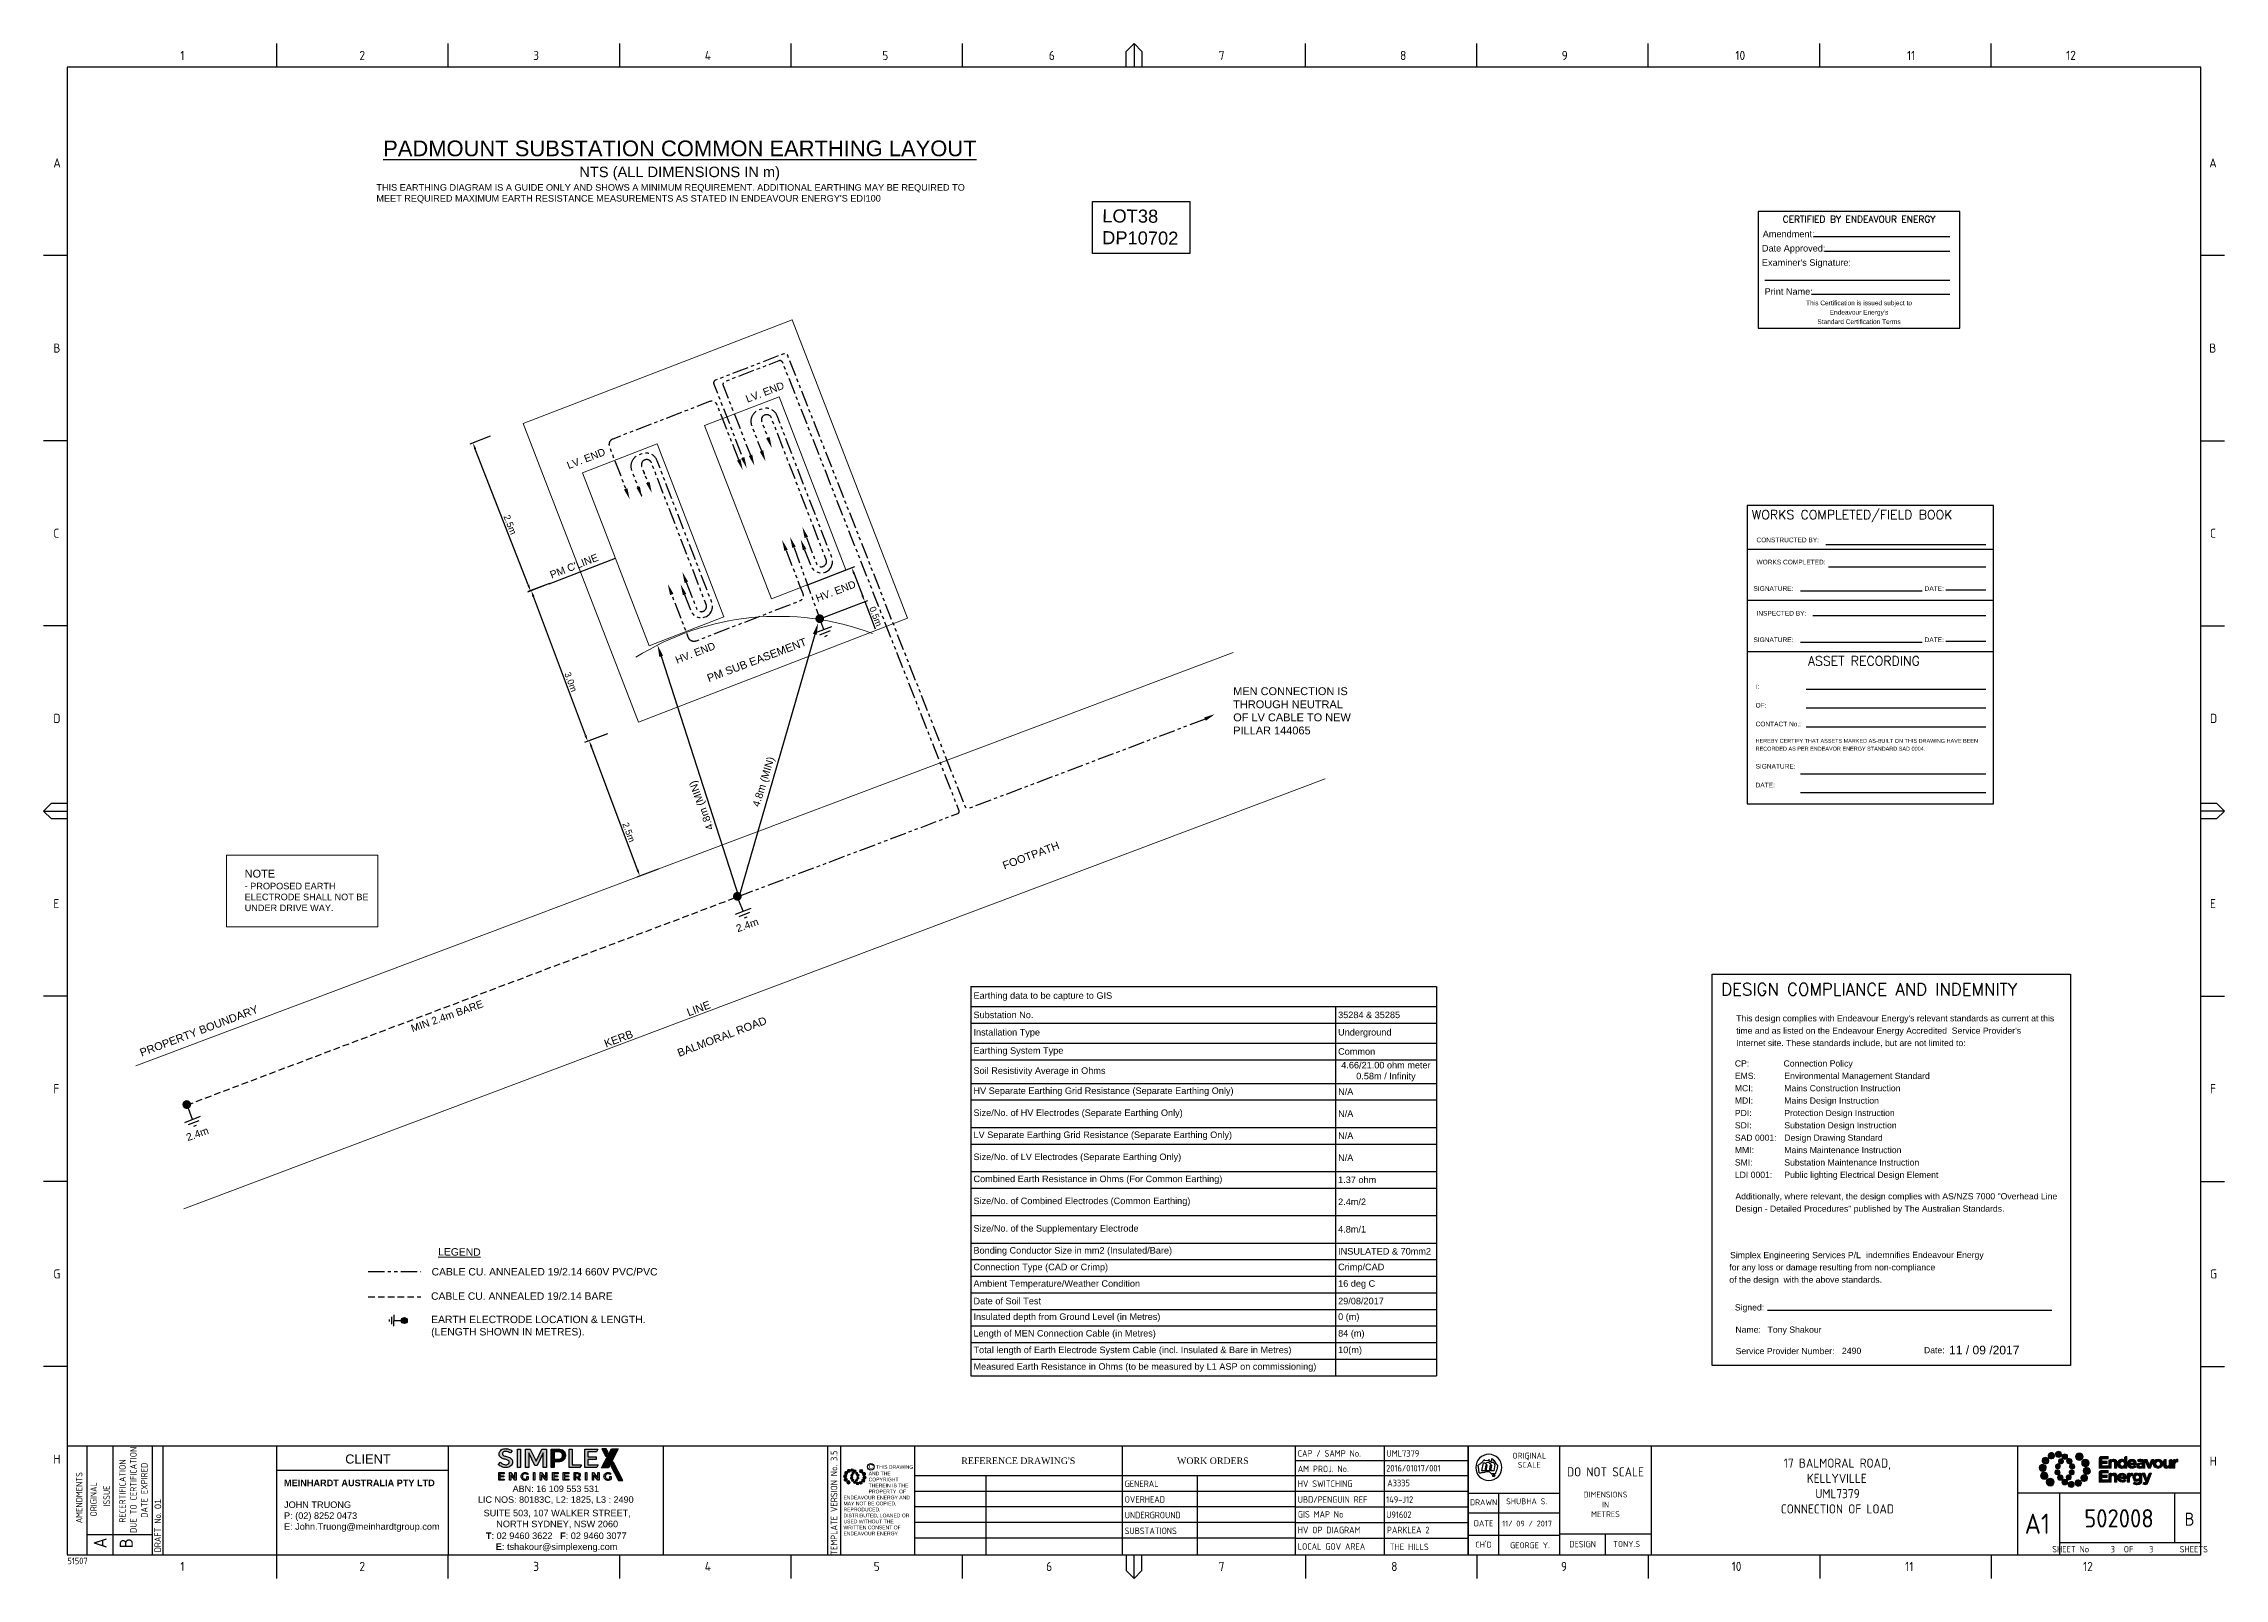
# Paper-space layout 'SHEET 3' of a CAD drawing. Header units: metres, sheet in millimetres. Extents: x -9 to 825, y -5 to 581.
import ezdxf
from ezdxf import colors
from ezdxf.entities.mleader import LeaderData, LeaderLine
from ezdxf.enums import TextEntityAlignment as Align
from ezdxf.math import Vec2, Vec3

# ---------------------------------------------------------------- set-up
doc = ezdxf.new("R2010")
doc.units = ezdxf.units.M
for name, pattern in [('CENTER2', [1.125, 0.75, -0.125, 0.125, -0.125]), ('DASHED', [0.75, 0.5, -0.25]), ('PHANTOM2', [1.25, 0.625, -0.125, 0.125, -0.125, 0.125, -0.125])]:
    doc.linetypes.add(name, pattern=pattern)
doc.layers.get('0').update_dxf_attribs({"color": 6})
doc.layers.add('_User Miscellaneous1', color=7, linetype='Continuous')
doc.layers.add('Notes', color=7, linetype='Continuous')
doc.styles.add('ARIAL', font='arial.ttf', dxfattribs={"height": 2})
doc.styles.add('BHB2', font='arial.ttf')
doc.styles.add('Elec', font='romand__.ttf')
doc.styles.add('iecISOCP', font='isocp.shx')
doc.styles.add('iecTimesNewRoman', font='times.ttf')
doc.styles.add('MANIKA', font='times.ttf', dxfattribs={"height": 2})
doc.styles.get("Standard").update_dxf_attribs({"font": 'arial.ttf'})
doc.dimstyles.new('ISO-25', dxfattribs={"dimtxt": 2.5, "dimasz": 2.5, "dimexe": 1.25, "dimexo": 0.625, "dimtad": 1, "dimtxsty": 'Standard', "dimcen": 2.5, "dimadec": 0, "dimazin": 0, "dimtfac": 1, "dimtmove": 0, "dimatfit": 3, "dimfxl": 1, "dimarcsym": 0})

psp = doc.layouts.new('SHEET 3')

# ---------------------------------------------------------------- texts
at = {"layer": '_User Miscellaneous1', "style": 'ARIAL'}
for s, height, rotation, p in [('LV. END', 2.8298, 21.104248, (267.701, 445.827)), ('LV. END', 2.8298, 21.104248, (199.365, 420.436)), ('HV. END', 2.8298, 21.104248, (294.763, 369.768)), ('HV. END', 2.8298, 21.104248, (241.096, 346.202)), ('2.4m', 2.8298, 19.555927, (260.902, 242.177)), ('MIN 2.4m BARE', 2.82976, 19.555927, (146.165, 207.388)), ('2.4m', 2.8298, 19.555927, (50.776, 162.367))]:
    psp.add_text(s, height=height, rotation=rotation, dxfattribs=at).set_placement(p, align=Align.BOTTOM_CENTER)
for s, height, rotation, p in [("PM C'LINE", 2.8298, 21.104248, (185.397, 376.648)), ('PM SUB EASEMENT ', 3, 20.682815, (245.458, 337.072)), ('FOOTPATH', 3, 20.682815, (358.404, 265.481)), ('PROPERTY BOUNDARY', 3, 20.682815, (28.705, 193.998)), ('BALMORAL ROAD  ', 3, 20.682815, (234.124, 193.891)), ('LINE', 3, 20.682815, (237.734, 209.375)), ('KERB', 3, 20.682815, (206.167, 197.458))]:
    psp.add_text(s, height=height, rotation=rotation, dxfattribs=at).set_placement(p)
at = {"layer": '_User Miscellaneous1', "insert": (118.412, 544.055), "char_height": 6, "attachment_point": 1}
psp.add_mtext_dynamic_manual_height_columns("\\pi2.6005;{\\LPADMOUNT SUBSTATION COMMON EARTHING LAYOUT\\P\\pi77.559;\\H0.66667x;\\lNTS (ALL DIMENSIONS IN m)\\P\\pi0;\\H0.625x;THIS EARTHING DIAGRAM IS A GUIDE ONLY AND SHOWS A MINIMUM REQUIREMENT. ADDITIONAL EARTHING MAY BE REQUIRED TO MEET REQUIRED MAXIMUM EARTH RESISTANCE MEASUREMENTS AS STATED IN ENDEAVOUR ENERGY'S EDI100}", width=231.17911, gutter_width=4, heights=[0], dxfattribs=at)
at = {"layer": '_User Miscellaneous1', "lineweight": 0, "insert": (395.847, 517.782), "char_height": 5, "attachment_point": 1, "rotation": 359.549954}
psp.add_mtext_dynamic_manual_height_columns('LOT38   \\PDP10702 ', width=42.97543, gutter_width=4, heights=[0], dxfattribs=at)
at = {"layer": '_User Miscellaneous1', "lineweight": 9, "char_height": 2.5, "width": 47.81383, "attachment_point": 1}
for s, insert in [('{\\H1.2x;MEN CONNECTION IS THROUGH NEUTRAL OF LV CABLE TO NEW PILLAR 144065}', (445.845, 335.144)), ('{\\H1.2x;NOTE\\P}- PROPOSED EARTH ELECTRODE SHALL NOT BE UNDER DRIVE WAY.', (68.077, 265.443))]:
    psp.add_mtext(s, dxfattribs=dict(at, insert=insert))
at = {"layer": '_User Miscellaneous1', "char_height": 2.8298, "attachment_point": 5, "style": 'BHB2'}
for insert, rotation in [((266.684, 298.913), 72.903309), ((242.98, 290.129), 110.472443)]:
    psp.add_mtext('4.8m (MIN)', dxfattribs=dict(at, insert=insert, rotation=rotation))
at = {"layer": '_User Miscellaneous1', "insert": (142.046, 120.884), "char_height": 2.82976, "attachment_point": 1, "rotation": 359.475003, "style": 'ARIAL'}
psp.add_mtext_dynamic_manual_height_columns('{\\L\\C7;LEGEND}', width=14.20133, gutter_width=1250, heights=[0], dxfattribs=at)
at = {"layer": '_User Miscellaneous1', "char_height": 2.82976, "attachment_point": 1, "style": 'ARIAL'}
for s, width, insert in [('{\\C7;CABLE CU. ANNEALED 19/2.14 660V PVC/PVC}', 88.0437, (139.518, 113.232)), ('{\\C7;CABLE CU. ANNEALED 19/2.14 BARE}', 73.97653, (139.313, 103.934)), ('{\\C7;EARTH ELECTRODE LOCATION & LENGTH.\\P(LENGTH SHOWN IN METRES).}', 83.91034, (139.359, 95.029))]:
    psp.add_mtext_dynamic_manual_height_columns(s, width=width, gutter_width=1250, heights=[0], dxfattribs=dict(at, insert=insert))

# ---------------------------------------------------------------- blocks, each defined once
blk = doc.blocks.new('m4')
at = {"layer": 'Notes', "color": 7, "linetype": 'Continuous'}
for points in [[(0, -1.95), (0, 0)], [(-1.43, -1.95), (1.43, -1.95)], [(-0.95, -2.52), (0.95, -2.52)], [(-0.24, -3.09), (0.24, -3.09)]]:
    blk.add_lwpolyline(points, dxfattribs=at)
blk = doc.blocks.new('*D65')
at = {"layer": '_User Miscellaneous1', "color": 0, "lineweight": -2, "transparency": 16777216}
for p, q in [((184.53, 374.73), (176.41, 371.68)), ((198.3, 316.82), (178.46, 369.78)), ((206.13, 317.08), (198.01, 314.04))]:
    blk.add_line(p, q, dxfattribs=at)
at = {"layer": '_User Miscellaneous1', "color": 0, "transparency": 16777216}
for points in [[(178.85, 369.92), (178.06, 369.63), (177.58, 372.12)], [(198.69, 316.97), (197.91, 316.67), (199.18, 314.48)]]:
    blk.add_solid(points, dxfattribs=at)
at = {"layer": 'Defpoints', "color": 0, "transparency": 16777216}
for p in [(177.58, 372.12), (185.12, 374.95), (206.72, 317.3)]:
    blk.add_point(p, dxfattribs=at)
at = {"layer": '_User Miscellaneous1', "color": 0, "lineweight": 0, "transparency": 16777216, "insert": (192.71, 337.17), "char_height": 2.5, "attachment_point": 5, "rotation": 290.54211}
blk.add_mtext('3.0m', dxfattribs=at)
blk = doc.blocks.new('*D66')
at = {"layer": '_User Miscellaneous1', "color": 0, "lineweight": -2, "transparency": 16777216}
for p, q in [((161.89, 431.03), (154.14, 428.01)), ((176.44, 374.25), (156.21, 426.14)), ((183.94, 374.49), (176.19, 371.47))]:
    blk.add_line(p, q, dxfattribs=at)
at = {"layer": '_User Miscellaneous1', "color": 0, "transparency": 16777216}
for points in [[(156.6, 426.29), (155.83, 425.99), (155.31, 428.47)], [(176.83, 374.4), (176.05, 374.1), (177.35, 371.92)]]:
    blk.add_solid(points, dxfattribs=at)
at = {"layer": 'Defpoints', "color": 0, "transparency": 16777216}
for p in [(155.31, 428.47), (162.47, 431.26), (184.52, 374.71)]:
    blk.add_point(p, dxfattribs=at)
at = {"layer": '_User Miscellaneous1', "color": 0, "lineweight": 0, "transparency": 16777216, "insert": (169.51, 397.26), "char_height": 2.5, "attachment_point": 5, "rotation": 291.29769}
blk.add_mtext('2.5m', dxfattribs=at)
blk = doc.blocks.new('*D67')
at = {"layer": '_User Miscellaneous1', "color": 0, "lineweight": -2, "transparency": 16777216}
for p, q in [((282.89, 374.22), (301.25, 381.25)), ((300.98, 378.47), (304.13, 370.25)), ((287.83, 361.33), (306.19, 368.36)), ((305.02, 367.91), (309.01, 357.51))]:
    blk.add_line(p, q, dxfattribs=at)
at = {"layer": '_User Miscellaneous1', "color": 0, "transparency": 16777216}
for points in [[(301.37, 378.62), (300.59, 378.32), (300.08, 380.8)], [(304.52, 370.4), (303.74, 370.1), (305.02, 367.91)]]:
    blk.add_solid(points, dxfattribs=at)
at = {"layer": 'Defpoints', "color": 0, "transparency": 16777216}
for p in [(300.08, 380.8), (282.31, 373.99), (287.25, 361.1)]:
    blk.add_point(p, dxfattribs=at)
at = {"layer": '_User Miscellaneous1', "color": 0, "lineweight": 0, "transparency": 16777216, "insert": (309.24, 362.22), "char_height": 2.5, "attachment_point": 5, "rotation": 290.96304}
blk.add_mtext('0.5m', dxfattribs=at)
blk = doc.blocks.new('*T69')
at = {"layer": '_User Miscellaneous1', "linetype": 'ByBlock', "lineweight": -2, "transparency": 16777216}
for p, q in [((0, 0), (177.9, 0)), ((0, 0), (0, -148.75)), ((177.9, 0), (177.9, -148.75)), ((0, -7.7), (139.34, -7.7)), ((139.34, -7.7), (139.34, -148.75)), ((0, -14.04), (177.9, -14.04)), ((0, -21.7), (177.9, -21.7)), ((0, -28.03), (177.9, -28.03)), ((0, -37.03), (177.9, -37.03)), ((0, -43.38), (177.9, -43.38)), ((0, -53.87), (177.9, -53.87)), ((0, -60.23), (177.9, -60.23)), ((0, -70.71), (177.9, -70.71)), ((0, -77.06), (177.9, -77.06)), ((0, -87.54), (177.9, -87.54)), ((0, -98.03), (177.9, -98.03)), ((0, -104.38), (177.9, -104.38)), ((0, -110.71), (177.9, -110.71)), ((0, -117.05), (177.9, -117.05)), ((0, -123.38), (177.9, -123.38)), ((0, -129.71), (177.9, -129.71)), ((0, -136.06), (177.9, -136.06)), ((0, -142.41), (177.9, -142.41)), ((0, -148.75), (177.9, -148.75))]:
    blk.add_line(p, q, dxfattribs=at)
at = {"layer": '_User Miscellaneous1', "color": 0, "linetype": 'ByBlock', "lineweight": -2, "transparency": 16777216}
blk.add_line((139.34, -7.7), (177.9, -7.7), dxfattribs=at)
at = {"layer": '_User Miscellaneous1', "color": 0, "transparency": 16777216, "char_height": 2.5}
for s, insert, width, attachment_point in [('Earthing data to be capture to GIS', (1, -3.85), 175.9046, 4), ('Substation No. ', (1, -10.87), 137.3445, 4), ('Installation Type', (1, -17.87), 137.3445, 4), ('{\\C7;35284 & 35285}', (140.34, -10.87), 36.5601, 4), ('Underground', (140.34, -17.87), 36.5601, 4), ('Earthing System Type', (1, -24.86), 137.3445, 4), ('Common', (140.34, -24.86), 36.5601, 4), ('Soil Resistivity Average in Ohms', (1, -32.53), 137.3445, 4), ('4.66/21.00 ohm meter 0.58m / Infinity', (158.62, -32.53), 36.5601, 5), ('HV Separate Earthing Grid Resistance (Separate Earthing Only)', (1, -40.21), 137.3445, 4), ('N/A', (140.34, -40.21), 36.5601, 4), ('Size/No. of HV Electrodes (Separate Earthing Only)', (1, -48.63), 137.3445, 4), ('N/A', (140.34, -48.63), 36.5601, 4), ('LV Separate Earthing Grid Resistance (Separate Earthing Only)', (1, -57.05), 137.3445, 4), ('N/A', (140.34, -57.05), 36.5601, 4), ('Size/No. of LV Electrodes (Separate Earthing Only)', (1, -65.47), 137.3445, 4), ('N/A', (140.34, -65.47), 36.5601, 4), ('Combined Earth Resistance in Ohms (For Common Earthing)', (1, -73.89), 137.3445, 4), ('1.37 ohm', (140.34, -73.89), 36.5601, 4), ('Size/No. of Combined Electrodes (Common Earthing)', (1, -82.3), 137.3445, 4), ('2.4m/2', (140.34, -82.3), 36.5601, 4), ('Size/No. of the Supplementary Electrode', (1, -92.79), 137.3445, 4), ('4.8m/1', (140.34, -92.79), 36.5601, 4), ('Bonding Conductor Size in mm2 (Insulated/Bare)', (1, -101.21), 137.3445, 4), ('INSULATED & 70mm2', (140.34, -101.21), 36.5601, 4), ('Connection Type (CAD or Crimp)', (1, -107.55), 137.3445, 4), ('Crimp/CAD', (140.34, -107.55), 36.5601, 4), ('Ambient Temperature/Weather Condition', (1, -113.88), 137.3445, 4), ('16 deg C', (140.34, -113.88), 36.5601, 4), ('Date of Soil Test', (1, -120.21), 137.3445, 4), ('Insulated depth from Ground Level (in Metres)', (1, -126.55), 137.3445, 4), ('0 (m)', (140.34, -126.55), 36.5601, 4), ('\\A1;29/08/2017', (140.34, -120.21), 36.5601, 4), ('Length of MEN Connection Cable (in Metres)', (1, -132.89), 137.3445, 4), ('84 (m)', (140.34, -132.89), 36.5601, 4), ('Total length of Earth Electrode System Cable (incl. Insulated & Bare in Metres)', (1, -139.23), 137.3445, 4), ('10(m)', (140.34, -139.23), 36.5601, 4), ('Measured Earth Resistance in Ohms (to be measured by L1 ASP on commissioning)', (1, -145.58), 137.3445, 4)]:
    blk.add_mtext(s, dxfattribs=dict(at, insert=insert, width=width, attachment_point=attachment_point))
blk = doc.blocks.new('NOTE_DESIGN-COMPLIANCE')
blk.add_line((16, 16.01), (98.33, 16.01))
blk.add_lwpolyline([(0, 113.3), (103.74, 113.3), (103.74, 0), (0, 0)], close=True)
at = {"color": 7, "lineweight": -3, "style": 'Elec'}
blk.add_text('DESIGN COMPLIANCE AND INDEMNITY', height=3.5, dxfattribs=at).set_placement((2.6, 106.13), align=Align.BOTTOM_LEFT)
at = {"color": 7, "lineweight": -3}
for s, p in [('Signed:', (6.54, 17.75)), ('Name:', (6.71, 11.32)), ('Service Provider Number:', (6.76, 5.11)), ('Date: ', (61.29, 5.38))]:
    blk.add_text(s, height=1.79, dxfattribs=at).set_placement(p, align=Align.TOP_LEFT)
at = {"color": 7, "lineweight": -3, "char_height": 1.79, "line_spacing_factor": 1.2}
for s, insert, attachment_point in [("This design complies with Endeavour Energy's relevant standards as current at this \\Ptime and as listed on the Endeavour Energy Accredited  Service Provider's\\PInternet site. These standards include, but are not limited to:", (6.92, 92.16), 7), ('CP:^I          Connection Policy\\PEMS:^I^IEnvironmental Management Standard\\PMCI:^I^IMains Construction Instruction\\PMDI:^I^IMains Design Instruction\\PPDI:^I^IProtection Design Instruction\\PSDI:^I^ISubstation Design Instruction\\PSAD 0001:^IDesign Drawing Standard\\PMMI:^I^IMains Maintenance Instruction\\PSMI:^I^ISubstation Maintenance Instruction\\PLDI 0001:^IPublic lighting Electrical Design Element ', (6.53, 88.36), 1), ('\\PAdditionally, where relevant, the design complies with AS/NZS 7000 "Overhead Line\\PDesign - Detailed Procedures" published by The Australian Standards.', (6.7, 53.5), 1), ('                                                         indemnifies Endeavour Energy \\Pfor any loss or damage resulting from non-compliance \\Pof the design  with the above standards.', (4.93, 32.94), 1)]:
    blk.add_mtext(s, dxfattribs=dict(at, insert=insert, attachment_point=attachment_point))
at = {"insert": (68.54, 5.76), "char_height": 2.5, "attachment_point": 1}
blk.add_mtext_dynamic_manual_height_columns('11 / 09 /2017', width=40.2126, gutter_width=167.8, heights=[0], dxfattribs=at)
at = {"ltscale": 0.5}
for tag, p in [('COMPANYNAME', (5.15, 31.1)), ('NAME', (16, 9.52)), ('SPN', (37.54, 3.38)), ('DATE', (68.73, 3.59))]:
    blk.add_attdef(tag, p, '', height=1.8, dxfattribs=at)
blk = doc.blocks.new('NOTE_WORKS-COMPLETED')
at = {"color": 7, "linetype": 'Continuous', "lineweight": -3}
for p, q in [((30, -14.95), (91.13, -14.95)), ((31, -23.4), (91.13, -23.4)), ((20.3, -32.58), (66.83, -32.58)), ((75.92, -32.24), (91.13, -32.24)), ((25, -42.07), (91.13, -42.07)), ((20.3, -52.17), (66.83, -52.17)), ((75.92, -51.82), (91.13, -51.82)), ((22.5, -70.16), (91.13, -70.16)), ((22.5, -77.36), (91.13, -77.36)), ((22.5, -84.53), (91.13, -84.53)), ((20.3, -102.58), (91.13, -102.58)), ((20.3, -109.67), (91.13, -109.67))]:
    blk.add_line(p, q, dxfattribs=at)
at = {"lineweight": -3}
for p, q in [((94.11, -16.75), (0, -16.75)), ((94.11, -36.33), (0, -36.33)), ((93.87, -55.92), (0, -55.92))]:
    blk.add_line(p, q, dxfattribs=at)
blk.add_lwpolyline([(0, -113.95), (94.11, -113.95), (94.11, 0), (0, 0)], close=True, dxfattribs=at)
at = {"color": 7, "lineweight": -3, "style": 'Elec'}
blk.add_text('WORKS COMPLETED/FIELD BOOK', height=3.5, dxfattribs=at).set_placement((1.75, -3.5), align=Align.MIDDLE_LEFT)
at = {"color": 7, "lineweight": -3}
for s, p in [('CONSTRUCTED BY:', (3.51, -13.16)), ('WORKS COMPLETED:', (3.52, -21.61)), ('INSPECTED BY:', (3.52, -41.19))]:
    blk.add_text(s, height=1.79, dxfattribs=at).set_placement(p, align=Align.MIDDLE_LEFT)
for s, p in [('SIGNATURE:', (10, -31.72)), ('DATE:', (71.45, -31.72)), ('SIGNATURE:', (10, -51.3)), ('DATE:', (71.45, -51.3))]:
    blk.add_text(s, height=1.79, dxfattribs=at).set_placement(p, align=Align.MIDDLE_CENTER)
at = {"color": 7, "lineweight": -3, "style": 'Elec'}
blk.add_text('ASSET RECORDING', height=3.5, dxfattribs=at).set_placement((23.19, -57.63), align=Align.TOP_LEFT)
at = {"color": 7, "lineweight": -3, "insert": (3.17, -68.27), "char_height": 1.79, "width": 89.6105, "attachment_point": 1, "line_spacing_factor": 1.2}
blk.add_mtext('I:\\P\\POF:\\P\\PCONTACT No.:\\P{\\H0.83799x;\\PHEREBY CERTIFY THAT ASSETS MARKED AS-BUILT ON THIS DRAWING HAVE BEEN\\PRECORDED AS PER ENDEAVOR ENERGY STANDARD SAD 0004.}\\P\\PSIGNATURE:\\P\\PDATE:', dxfattribs=at)
blk = doc.blocks.new('NOTE_CERTIFIED-BY-IE')
at = {"color": 7, "linetype": 'Continuous', "lineweight": -3}
for p, q in [((21.25, 34.9), (73.15, 34.9)), ((25.46, 29.41), (73.15, 29.41)), ((2.51, 18.32), (73.15, 18.32)), ((20.45, 12.96), (73.15, 12.96))]:
    blk.add_line(p, q, dxfattribs=at)
blk.add_lwpolyline([(0, 0), (76.98, 0), (76.98, 44.52), (0, 44.52)], close=True)
at = {"color": 7, "lineweight": -3, "style": 'Elec'}
blk.add_text('CERTIFIED BY ENDEAVOUR ENERGY', height=2.52, dxfattribs=at).set_placement((38.51, 41.58), align=Align.MIDDLE_CENTER)
at = {"color": 7, "lineweight": -3}
for s, p in [('Amendment:', (1.7, 35.94)), ('Date Approved:', (1.37, 30.47)), ("Examiner's Signature:", (1.37, 25.01))]:
    blk.add_text(s, height=2.5, dxfattribs=at).set_placement(p, align=Align.MIDDLE_LEFT)
blk.add_text('Print Name:', height=2.5, dxfattribs=at).set_placement((2.4, 11.95), align=Align.BOTTOM_LEFT)
at = {"color": 7, "lineweight": -3, "insert": (38.49, 5.99), "char_height": 1.79, "attachment_point": 5, "line_spacing_factor": 1.2}
blk.add_mtext("This Certification is issued subject to \\PEndeavour Energy's \\PStandard Certification Terms", dxfattribs=at)
blk = doc.blocks.new('EE_LOGO_SMALL')
at = {"layer": 'Notes'}
h = blk.add_hatch(color=256, dxfattribs=at)
edge = h.paths.add_edge_path()
edge.add_spline(control_points=[(-8.4, 2), (-9.2, 2), (-9.8, 1.4), (-9.8, 0.7), (-9.9, -0.1), (-9.3, -0.7), (-8.6, -0.8), (-7.8, -0.8), (-7.2, -0.2), (-7.1, 0.5), (-7.1, 1.3), (-7.7, 1.9), (-8.4, 2)], knot_values=[0, 0, 0, 0, 1, 1, 1, 2, 2, 2, 3, 3, 3, 4, 4, 4, 4], degree=3, periodic=0)
h = blk.add_hatch(color=256, dxfattribs=at)
edge = h.paths.add_edge_path()
edge.add_spline(control_points=[(-6.8, 4.5), (-7.4, 4.8), (-8.2, 4.6), (-8.6, 4), (-8.9, 3.4), (-8.7, 2.6), (-8.1, 2.2), (-7.5, 1.9), (-6.7, 2.1), (-6.3, 2.7), (-6, 3.3), (-6.2, 4.1), (-6.8, 4.5)], knot_values=[0, 0, 0, 0, 1, 1, 1, 2, 2, 2, 3, 3, 3, 4, 4, 4, 4], degree=3, periodic=0)
h = blk.add_hatch(color=256, dxfattribs=at)
edge = h.paths.add_edge_path()
edge.add_spline(control_points=[(-4.2, 5.9), (-4.6, 6.5), (-5.3, 6.6), (-5.9, 6.3), (-6.4, 5.9), (-6.6, 5.1), (-6.2, 4.6), (-5.9, 4), (-5.1, 3.8), (-4.6, 4.2), (-4, 4.6), (-3.8, 5.3), (-4.2, 5.9)], knot_values=[0, 0, 0, 0, 1, 1, 1, 2, 2, 2, 3, 3, 3, 4, 4, 4, 4], degree=3, periodic=0)
h = blk.add_hatch(color=256, dxfattribs=at)
edge = h.paths.add_edge_path()
edge.add_spline(control_points=[(-1.3, 5.9), (-1.4, 6.5), (-2, 7), (-2.6, 6.9), (-3.3, 6.9), (-3.7, 6.3), (-3.7, 5.6), (-3.6, 5), (-3, 4.5), (-2.4, 4.6), (-1.7, 4.7), (-1.3, 5.2), (-1.3, 5.9)], knot_values=[0, 0, 0, 0, 1, 1, 1, 2, 2, 2, 3, 3, 3, 4, 4, 4, 4], degree=3, periodic=0)
h = blk.add_hatch(color=256, dxfattribs=at)
edge = h.paths.add_edge_path()
edge.add_spline(control_points=[(-2.5, 2.1), (-3, 2.2), (-3.5, 1.9), (-3.6, 1.3), (-3.7, 0.8), (-3.4, 0.3), (-2.9, 0.2), (-2.4, 0.1), (-1.9, 0.4), (-1.8, 0.9), (-1.7, 1.5), (-2, 2), (-2.5, 2.1)], knot_values=[0, 0, 0, 0, 1, 1, 1, 2, 2, 2, 3, 3, 3, 4, 4, 4, 4], degree=3, periodic=0)
h = blk.add_hatch(color=256, dxfattribs=at)
edge = h.paths.add_edge_path()
edge.add_spline(control_points=[(1, 4.9), (1, 4.3), (0.5, 3.8), (-0.1, 3.8), (-0.7, 3.8), (-1.2, 4.3), (-1.2, 4.9), (-1.2, 5.5), (-0.7, 6), (-0.1, 6), (0.5, 6), (1, 5.5), (1, 4.9)], knot_values=[0, 0, 0, 0, 1, 1, 1, 2, 2, 2, 3, 3, 3, 4, 4, 4, 4], degree=3, periodic=0)
edge = h.paths.add_edge_path()
edge.add_spline(control_points=[(-1.4, 4), (-1.9, 4.1), (-2.4, 3.8), (-2.5, 3.3), (-2.6, 2.7), (-2.3, 2.2), (-1.8, 2.1), (-1.3, 2), (-0.7, 2.3), (-0.6, 2.9), (-0.5, 3.4), (-0.9, 3.9), (-1.4, 4)], knot_values=[0, 0, 0, 0, 1, 1, 1, 2, 2, 2, 3, 3, 3, 4, 4, 4, 4], degree=3, periodic=0)
h = blk.add_hatch(color=256, dxfattribs=at)
edge = h.paths.add_edge_path()
edge.add_spline(control_points=[(2.3, 2.4), (2.8, 2.8), (2.8, 3.4), (2.4, 3.9), (2, 4.3), (1.4, 4.3), (0.9, 3.9), (0.5, 3.6), (0.5, 2.9), (0.9, 2.5), (1.2, 2), (1.9, 2), (2.3, 2.4)], knot_values=[0, 0, 0, 0, 1, 1, 1, 2, 2, 2, 3, 3, 3, 4, 4, 4, 4], degree=3, periodic=0)
edge = h.paths.add_edge_path()
edge.add_spline(control_points=[(1, 4.9), (1, 4.3), (0.5, 3.8), (-0.1, 3.8), (-0.7, 3.8), (-1.2, 4.3), (-1.2, 4.9), (-1.2, 5.5), (-0.7, 6), (-0.1, 6), (0.5, 6), (1, 5.5), (1, 4.9)], knot_values=[0, 0, 0, 0, 1, 1, 1, 2, 2, 2, 3, 3, 3, 4, 4, 4, 4], degree=3, periodic=0)
h = blk.add_hatch(color=256, dxfattribs=at)
edge = h.paths.add_edge_path()
edge.add_spline(control_points=[(1, 4.9), (1, 4.3), (0.5, 3.8), (-0.1, 3.8), (-0.7, 3.8), (-1.2, 4.3), (-1.2, 4.9), (-1.2, 5.5), (-0.7, 6), (-0.1, 6), (0.5, 6), (1, 5.5), (1, 4.9)], knot_values=[0, 0, 0, 0, 1, 1, 1, 2, 2, 2, 3, 3, 3, 4, 4, 4, 4], degree=3, periodic=0)
edge = h.paths.add_edge_path(flags=16)
edge.add_spline(control_points=[(1, 4.9), (1, 4.3), (0.5, 3.8), (-0.1, 3.8), (-0.7, 3.8), (-1.2, 4.3), (-1.2, 4.9), (-1.2, 5.5), (-0.7, 6), (-0.1, 6), (0.5, 6), (1, 5.5), (1, 4.9)], knot_values=[0, 0, 0, 0, 1, 1, 1, 2, 2, 2, 3, 3, 3, 4, 4, 4, 4], degree=3, periodic=0)
h = blk.add_hatch(color=256, dxfattribs=at)
edge = h.paths.add_edge_path()
edge.add_spline(control_points=[(3, 0.2), (3.5, 0.3), (3.8, 0.9), (3.7, 1.4), (3.6, 1.9), (3, 2.3), (2.5, 2.1), (1.9, 2), (1.6, 1.4), (1.8, 0.9), (1.9, 0.4), (2.5, 0.1), (3, 0.2)], knot_values=[0, 0, 0, 0, 1, 1, 1, 2, 2, 2, 3, 3, 3, 4, 4, 4, 4], degree=3, periodic=0)
h = blk.add_hatch(color=256, dxfattribs=at)
edge = h.paths.add_edge_path()
edge.add_spline(control_points=[(7, 4.9), (7, 4), (6.3, 3.4), (5.5, 3.4), (4.6, 3.4), (4, 4), (4, 4.9), (4, 5.7), (4.6, 6.4), (5.5, 6.4), (6.3, 6.4), (7, 5.7), (7, 4.9)], knot_values=[0, 0, 0, 0, 1, 1, 1, 2, 2, 2, 3, 3, 3, 4, 4, 4, 4], degree=3, periodic=0)
h = blk.add_hatch(color=256, dxfattribs=at)
edge = h.paths.add_edge_path()
edge.add_spline(control_points=[(8.4, 1.1), (9.1, 1.5), (9.4, 2.3), (9.1, 3), (8.8, 3.7), (7.9, 4.1), (7.2, 3.8), (6.5, 3.4), (6.2, 2.6), (6.5, 1.9), (6.8, 1.2), (7.7, 0.8), (8.4, 1.1)], knot_values=[0, 0, 0, 0, 1, 1, 1, 2, 2, 2, 3, 3, 3, 4, 4, 4, 4], degree=3, periodic=0)
h = blk.add_hatch(color=256, dxfattribs=at)
edge = h.paths.add_edge_path()
edge.add_spline(control_points=[(8.3, -1.9), (9, -1.9), (9.7, -1.4), (9.7, -0.6), (9.7, 0.1), (9.2, 0.8), (8.4, 0.8), (7.7, 0.8), (7, 0.3), (7, -0.5), (6.9, -1.2), (7.5, -1.9), (8.3, -1.9)], knot_values=[0, 0, 0, 0, 1, 1, 1, 2, 2, 2, 3, 3, 3, 4, 4, 4, 4], degree=3, periodic=0)
h = blk.add_hatch(color=256, dxfattribs=at)
edge = h.paths.add_edge_path()
edge.add_spline(control_points=[(-8.5, -1.1), (-9.2, -1.4), (-9.6, -2.3), (-9.3, -3), (-8.9, -3.7), (-8.1, -4), (-7.4, -3.7), (-6.7, -3.4), (-6.3, -2.5), (-6.6, -1.8), (-7, -1.1), (-7.8, -0.8), (-8.5, -1.1)], knot_values=[0, 0, 0, 0, 1, 1, 1, 2, 2, 2, 3, 3, 3, 4, 4, 4, 4], degree=3, periodic=0)
h = blk.add_hatch(color=256, dxfattribs=at)
edge = h.paths.add_edge_path()
edge.add_spline(control_points=[(-7.1, -4.8), (-7.1, -4), (-6.5, -3.3), (-5.6, -3.3), (-4.8, -3.3), (-4.1, -4), (-4.1, -4.8), (-4.1, -5.7), (-4.8, -6.3), (-5.6, -6.3), (-6.5, -6.3), (-7.1, -5.7), (-7.1, -4.8)], knot_values=[0, 0, 0, 0, 1, 1, 1, 2, 2, 2, 3, 3, 3, 4, 4, 4, 4], degree=3, periodic=0)
h = blk.add_hatch(color=256, dxfattribs=at)
edge = h.paths.add_edge_path()
edge.add_spline(control_points=[(-3.1, -0.2), (-3.7, -0.3), (-4, -0.8), (-3.8, -1.4), (-3.7, -1.9), (-3.2, -2.2), (-2.6, -2.1), (-2.1, -1.9), (-1.8, -1.4), (-1.9, -0.9), (-2.1, -0.3), (-2.6, 0), (-3.1, -0.2)], knot_values=[0, 0, 0, 0, 1, 1, 1, 2, 2, 2, 3, 3, 3, 4, 4, 4, 4], degree=3, periodic=0)
h = blk.add_hatch(color=256, dxfattribs=at)
edge = h.paths.add_edge_path()
edge.add_spline(control_points=[(-2.5, -2.3), (-2.9, -2.7), (-3, -3.4), (-2.6, -3.8), (-2.2, -4.2), (-1.5, -4.3), (-1.1, -3.9), (-0.7, -3.5), (-0.6, -2.8), (-1, -2.4), (-1.4, -2), (-2, -1.9), (-2.5, -2.3)], knot_values=[0, 0, 0, 0, 1, 1, 1, 2, 2, 2, 3, 3, 3, 4, 4, 4, 4], degree=3, periodic=0)
h = blk.add_hatch(color=256, dxfattribs=at)
edge = h.paths.add_edge_path()
edge.add_spline(control_points=[(-1.2, -4.8), (-1.2, -4.2), (-0.7, -3.7), (-0.1, -3.7), (0.5, -3.7), (1, -4.2), (1, -4.8), (1, -5.4), (0.5, -5.9), (-0.1, -5.9), (-0.7, -5.9), (-1.2, -5.4), (-1.2, -4.8)], knot_values=[0, 0, 0, 0, 1, 1, 1, 2, 2, 2, 3, 3, 3, 4, 4, 4, 4], degree=3, periodic=0)
h = blk.add_hatch(color=256, dxfattribs=at)
edge = h.paths.add_edge_path()
edge.add_spline(control_points=[(1.2, -3.9), (1.7, -4.1), (2.2, -3.7), (2.3, -3.2), (2.5, -2.7), (2.1, -2.2), (1.6, -2.1), (1.1, -2), (0.6, -2.3), (0.5, -2.8), (0.4, -3.3), (0.7, -3.8), (1.2, -3.9)], knot_values=[0, 0, 0, 0, 1, 1, 1, 2, 2, 2, 3, 3, 3, 4, 4, 4, 4], degree=3, periodic=0)
h = blk.add_hatch(color=256, dxfattribs=at)
edge = h.paths.add_edge_path()
edge.add_spline(control_points=[(1.2, -5.8), (1.3, -6.5), (1.8, -6.9), (2.5, -6.9), (3.1, -6.8), (3.6, -6.2), (3.5, -5.6), (3.4, -5), (2.9, -4.5), (2.2, -4.6), (1.6, -4.6), (1.1, -5.2), (1.2, -5.8)], knot_values=[0, 0, 0, 0, 1, 1, 1, 2, 2, 2, 3, 3, 3, 4, 4, 4, 4], degree=3, periodic=0)
h = blk.add_hatch(color=256, dxfattribs=at)
edge = h.paths.add_edge_path()
edge.add_spline(control_points=[(2.4, -2), (2.9, -2.1), (3.4, -1.8), (3.5, -1.3), (3.6, -0.8), (3.3, -0.3), (2.8, -0.2), (2.2, -0.1), (1.7, -0.4), (1.6, -0.9), (1.5, -1.4), (1.8, -1.9), (2.4, -2)], knot_values=[0, 0, 0, 0, 1, 1, 1, 2, 2, 2, 3, 3, 3, 4, 4, 4, 4], degree=3, periodic=0)
h = blk.add_hatch(color=256, dxfattribs=at)
edge = h.paths.add_edge_path()
edge.add_spline(control_points=[(4, -5.8), (4.4, -6.4), (5.2, -6.6), (5.7, -6.2), (6.3, -5.8), (6.5, -5.1), (6.1, -4.5), (5.7, -4), (5, -3.8), (4.4, -4.2), (3.8, -4.5), (3.7, -5.3), (4, -5.8)], knot_values=[0, 0, 0, 0, 1, 1, 1, 2, 2, 2, 3, 3, 3, 4, 4, 4, 4], degree=3, periodic=0)
h = blk.add_hatch(color=256, dxfattribs=at)
edge = h.paths.add_edge_path()
edge.add_spline(control_points=[(6.7, -4.4), (7.3, -4.8), (8.1, -4.6), (8.4, -4), (8.8, -3.3), (8.6, -2.6), (8, -2.2), (7.3, -1.8), (6.6, -2.1), (6.2, -2.7), (5.8, -3.3), (6, -4.1), (6.7, -4.4)], knot_values=[0, 0, 0, 0, 1, 1, 1, 2, 2, 2, 3, 3, 3, 4, 4, 4, 4], degree=3, periodic=0)
at = {"layer": 'Notes', "lineweight": 0}
for points in [[(1.8, 2.1), (1.8, 2.1)], [(-2, -2.1), (-2, -2.1)]]:
    blk.add_lwpolyline(points, dxfattribs=at)
for points in [[(-8.4, 2), (-9.2, 2), (-9.8, 1.4), (-9.8, 0.7), (-9.9, -0.1), (-9.3, -0.7), (-8.6, -0.8), (-7.8, -0.8), (-7.2, -0.2), (-7.1, 0.5), (-7.1, 1.3), (-7.7, 1.9), (-8.4, 2)], [(-6.8, 4.5), (-7.4, 4.8), (-8.2, 4.6), (-8.6, 4), (-8.9, 3.4), (-8.7, 2.6), (-8.1, 2.2), (-7.5, 1.9), (-6.7, 2.1), (-6.3, 2.7), (-6, 3.3), (-6.2, 4.1), (-6.8, 4.5)], [(-4.2, 5.9), (-4.6, 6.5), (-5.3, 6.6), (-5.9, 6.3), (-6.4, 5.9), (-6.6, 5.1), (-6.2, 4.6), (-5.9, 4), (-5.1, 3.8), (-4.6, 4.2), (-4, 4.6), (-3.8, 5.3), (-4.2, 5.9)], [(-1.3, 5.9), (-1.4, 6.5), (-2, 7), (-2.6, 6.9), (-3.3, 6.9), (-3.7, 6.3), (-3.7, 5.6), (-3.6, 5), (-3, 4.5), (-2.4, 4.6), (-1.7, 4.7), (-1.3, 5.2), (-1.3, 5.9)], [(-2.5, 2.1), (-3, 2.2), (-3.5, 1.9), (-3.6, 1.3), (-3.7, 0.8), (-3.4, 0.3), (-2.9, 0.2), (-2.4, 0.1), (-1.9, 0.4), (-1.8, 0.9), (-1.7, 1.5), (-2, 2), (-2.5, 2.1)], [(-1.4, 4), (-1.9, 4.1), (-2.4, 3.8), (-2.5, 3.3), (-2.6, 2.7), (-2.3, 2.2), (-1.8, 2.1), (-1.3, 2), (-0.7, 2.3), (-0.6, 2.9), (-0.5, 3.4), (-0.9, 3.9), (-1.4, 4)], [(1, 4.9), (1, 4.3), (0.5, 3.8), (-0.1, 3.8), (-0.7, 3.8), (-1.2, 4.3), (-1.2, 4.9), (-1.2, 5.5), (-0.7, 6), (-0.1, 6), (0.5, 6), (1, 5.5), (1, 4.9)], [(1, 4.9), (1, 4.3), (0.5, 3.8), (-0.1, 3.8), (-0.7, 3.8), (-1.2, 4.3), (-1.2, 4.9), (-1.2, 5.5), (-0.7, 6), (-0.1, 6), (0.5, 6), (1, 5.5), (1, 4.9)], [(2.3, 2.4), (2.8, 2.8), (2.8, 3.4), (2.4, 3.9), (2, 4.3), (1.4, 4.3), (0.9, 3.9), (0.5, 3.6), (0.5, 2.9), (0.9, 2.5), (1.2, 2), (1.9, 2), (2.3, 2.4)], [(3, 0.2), (3.5, 0.3), (3.8, 0.9), (3.7, 1.4), (3.6, 1.9), (3, 2.3), (2.5, 2.1), (1.9, 2), (1.6, 1.4), (1.8, 0.9), (1.9, 0.4), (2.5, 0.1), (3, 0.2)], [(7, 4.9), (7, 4), (6.3, 3.4), (5.5, 3.4), (4.6, 3.4), (4, 4), (4, 4.9), (4, 5.7), (4.6, 6.4), (5.5, 6.4), (6.3, 6.4), (7, 5.7), (7, 4.9)], [(8.4, 1.1), (9.1, 1.5), (9.4, 2.3), (9.1, 3), (8.8, 3.7), (7.9, 4.1), (7.2, 3.8), (6.5, 3.4), (6.2, 2.6), (6.5, 1.9), (6.8, 1.2), (7.7, 0.8), (8.4, 1.1)], [(8.3, -1.9), (9, -1.9), (9.7, -1.4), (9.7, -0.6), (9.7, 0.1), (9.2, 0.8), (8.4, 0.8), (7.7, 0.8), (7, 0.3), (7, -0.5), (6.9, -1.2), (7.5, -1.9), (8.3, -1.9)], [(-8.5, -1.1), (-9.2, -1.4), (-9.6, -2.3), (-9.3, -3), (-8.9, -3.7), (-8.1, -4), (-7.4, -3.7), (-6.7, -3.4), (-6.3, -2.5), (-6.6, -1.8), (-7, -1.1), (-7.8, -0.8), (-8.5, -1.1)], [(-7.1, -4.8), (-7.1, -4), (-6.5, -3.3), (-5.6, -3.3), (-4.8, -3.3), (-4.1, -4), (-4.1, -4.8), (-4.1, -5.7), (-4.8, -6.3), (-5.6, -6.3), (-6.5, -6.3), (-7.1, -5.7), (-7.1, -4.8)], [(-3.1, -0.2), (-3.7, -0.3), (-4, -0.8), (-3.8, -1.4), (-3.7, -1.9), (-3.2, -2.2), (-2.6, -2.1), (-2.1, -1.9), (-1.8, -1.4), (-1.9, -0.9), (-2.1, -0.3), (-2.6, 0), (-3.1, -0.2)], [(-2.5, -2.3), (-2.9, -2.7), (-3, -3.4), (-2.6, -3.8), (-2.2, -4.2), (-1.5, -4.3), (-1.1, -3.9), (-0.7, -3.5), (-0.6, -2.8), (-1, -2.4), (-1.4, -2), (-2, -1.9), (-2.5, -2.3)], [(-1.2, -4.8), (-1.2, -4.2), (-0.7, -3.7), (-0.1, -3.7), (0.5, -3.7), (1, -4.2), (1, -4.8), (1, -5.4), (0.5, -5.9), (-0.1, -5.9), (-0.7, -5.9), (-1.2, -5.4), (-1.2, -4.8)], [(1.2, -3.9), (1.7, -4.1), (2.2, -3.7), (2.3, -3.2), (2.5, -2.7), (2.1, -2.2), (1.6, -2.1), (1.1, -2), (0.6, -2.3), (0.5, -2.8), (0.4, -3.3), (0.7, -3.8), (1.2, -3.9)], [(1.2, -5.8), (1.3, -6.5), (1.8, -6.9), (2.5, -6.9), (3.1, -6.8), (3.6, -6.2), (3.5, -5.6), (3.4, -5), (2.9, -4.5), (2.2, -4.6), (1.6, -4.6), (1.1, -5.2), (1.2, -5.8)], [(2.4, -2), (2.9, -2.1), (3.4, -1.8), (3.5, -1.3), (3.6, -0.8), (3.3, -0.3), (2.8, -0.2), (2.2, -0.1), (1.7, -0.4), (1.6, -0.9), (1.5, -1.4), (1.8, -1.9), (2.4, -2)], [(4, -5.8), (4.4, -6.4), (5.2, -6.6), (5.7, -6.2), (6.3, -5.8), (6.5, -5.1), (6.1, -4.5), (5.7, -4), (5, -3.8), (4.4, -4.2), (3.8, -4.5), (3.7, -5.3), (4, -5.8)], [(6.7, -4.4), (7.3, -4.8), (8.1, -4.6), (8.4, -4), (8.8, -3.3), (8.6, -2.6), (8, -2.2), (7.3, -1.8), (6.6, -2.1), (6.2, -2.7), (5.8, -3.3), (6, -4.1), (6.7, -4.4)]]:
    blk.add_open_spline(points, degree=3, knots=[0, 0, 0, 0, 1, 1, 1, 2, 2, 2, 3, 3, 3, 4, 4, 4, 4], dxfattribs=at)
blk = doc.blocks.new('EE_COPYRIGHT_A1')
at = {"layer": 'Notes'}
blk.add_circle((9.53, -0.82), 1.15, dxfattribs=at)
at = {"xscale": 0.4, "yscale": 0.4, "zscale": 0.4}
blk.add_blockref('EE_LOGO_SMALL', (3.96, -4.29), dxfattribs=at)
at = {"layer": 'Notes', "insert": (0, 0), "char_height": 1.25, "width": 24.1208, "attachment_point": 1, "style": 'ARIAL'}
blk.add_mtext('\\pt8.75;               ^I{\\H1.2x;C } THIS DRAWING\\P\\pi-8.75,l8.75,t8.75,20;       ^IAND THE ^I\\P\\pi0,t8.75;COPYRIGHT\\P\\pi-8.75,t1.25,8.75;^I^ITHEREIN IS THE PROPERTY  OF \\P\\pi0,l0,t1.25;ENDEAVOUR ENERGY AND MAY NOT BE COPIED, REPRODUCED, DISTRIBUTED, LOANED OR USED WITHOUT THE WRITTEN CONSENT OF ENDEAVOUR ENERGY', dxfattribs=at)
blk = doc.blocks.new('EE_LOGO')
h = blk.add_hatch(color=7)
edge = h.paths.add_edge_path()
edge.add_spline(control_points=[(-25.34, 1.94), (-26.08, 1.98), (-26.72, 1.41), (-26.77, 0.66), (-26.81, -0.09), (-26.24, -0.72), (-25.49, -0.77), (-24.74, -0.81), (-24.1, -0.24), (-24.06, 0.51), (-24.02, 1.25), (-24.59, 1.89), (-25.34, 1.94)], knot_values=[0, 0, 0, 0, 1, 1, 1, 2, 2, 2, 3, 3, 3, 4, 4, 4, 4], degree=3, periodic=0)
h = blk.add_hatch(color=7)
edge = h.paths.add_edge_path()
edge.add_spline(control_points=[(-23.73, 4.46), (-24.34, 4.81), (-25.13, 4.61), (-25.49, 3.99), (-25.85, 3.38), (-25.64, 2.59), (-25.03, 2.23), (-24.41, 1.87), (-23.63, 2.08), (-23.27, 2.69), (-22.91, 3.31), (-23.12, 4.1), (-23.73, 4.46)], knot_values=[0, 0, 0, 0, 1, 1, 1, 2, 2, 2, 3, 3, 3, 4, 4, 4, 4], degree=3, periodic=0)
h = blk.add_hatch(color=7)
edge = h.paths.add_edge_path()
edge.add_spline(control_points=[(-21.12, 5.87), (-21.48, 6.44), (-22.24, 6.61), (-22.81, 6.24), (-23.37, 5.88), (-23.54, 5.12), (-23.17, 4.55), (-22.81, 3.98), (-22.05, 3.82), (-21.48, 4.19), (-20.92, 4.55), (-20.75, 5.31), (-21.12, 5.87)], knot_values=[0, 0, 0, 0, 1, 1, 1, 2, 2, 2, 3, 3, 3, 4, 4, 4, 4], degree=3, periodic=0)
h = blk.add_hatch(color=7)
edge = h.paths.add_edge_path()
edge.add_spline(control_points=[(-19.43, 2.06), (-19.94, 2.17), (-20.44, 1.84), (-20.55, 1.33), (-20.66, 0.82), (-20.34, 0.32), (-19.83, 0.21), (-19.32, 0.1), (-18.81, 0.42), (-18.71, 0.93), (-18.59, 1.44), (-18.92, 1.95), (-19.43, 2.06)], knot_values=[0, 0, 0, 0, 1, 1, 1, 2, 2, 2, 3, 3, 3, 4, 4, 4, 4], degree=3, periodic=0)
h = blk.add_hatch(color=7)
edge = h.paths.add_edge_path()
edge.add_spline(control_points=[(-18.27, 5.87), (-18.34, 6.5), (-18.91, 6.97), (-19.54, 6.9), (-20.18, 6.84), (-20.65, 6.27), (-20.58, 5.63), (-20.52, 4.99), (-19.95, 4.53), (-19.31, 4.59), (-18.67, 4.66), (-18.21, 5.23), (-18.27, 5.87)], knot_values=[0, 0, 0, 0, 1, 1, 1, 2, 2, 2, 3, 3, 3, 4, 4, 4, 4], degree=3, periodic=0)
h = blk.add_hatch(color=7)
edge = h.paths.add_edge_path()
edge.add_spline(control_points=[(-15.91, 4.86), (-15.91, 4.26), (-16.4, 3.77), (-17, 3.77), (-17.6, 3.77), (-18.08, 4.26), (-18.08, 4.86), (-18.08, 5.46), (-17.6, 5.95), (-17, 5.95), (-16.4, 5.95), (-15.91, 5.46), (-15.91, 4.86)], knot_values=[0, 0, 0, 0, 1, 1, 1, 2, 2, 2, 3, 3, 3, 4, 4, 4, 4], degree=3, periodic=0)
edge = h.paths.add_edge_path()
edge.add_spline(control_points=[(-18.29, 3.97), (-18.8, 4.08), (-19.3, 3.76), (-19.41, 3.25), (-19.52, 2.74), (-19.2, 2.23), (-18.69, 2.12), (-18.18, 2.01), (-17.67, 2.33), (-17.56, 2.84), (-17.45, 3.35), (-17.78, 3.86), (-18.29, 3.97)], knot_values=[0, 0, 0, 0, 1, 1, 1, 2, 2, 2, 3, 3, 3, 4, 4, 4, 4], degree=3, periodic=0)
h = blk.add_hatch(color=7)
edge = h.paths.add_edge_path()
edge.add_spline(control_points=[(-14.59, 2.36), (-14.16, 2.75), (-14.12, 3.41), (-14.51, 3.84), (-14.89, 4.27), (-15.55, 4.31), (-15.99, 3.93), (-16.42, 3.54), (-16.46, 2.88), (-16.07, 2.45), (-15.69, 2.01), (-15.02, 1.98), (-14.59, 2.36)], knot_values=[0, 0, 0, 0, 1, 1, 1, 2, 2, 2, 3, 3, 3, 4, 4, 4, 4], degree=3, periodic=0)
edge = h.paths.add_edge_path()
edge.add_spline(control_points=[(-15.91, 4.86), (-15.91, 4.26), (-16.4, 3.77), (-17, 3.77), (-17.6, 3.77), (-18.08, 4.26), (-18.08, 4.86), (-18.08, 5.46), (-17.6, 5.95), (-17, 5.95), (-16.4, 5.95), (-15.91, 5.46), (-15.91, 4.86)], knot_values=[0, 0, 0, 0, 1, 1, 1, 2, 2, 2, 3, 3, 3, 4, 4, 4, 4], degree=3, periodic=0)
h = blk.add_hatch(color=7)
edge = h.paths.add_edge_path()
edge.add_spline(control_points=[(-15.91, 4.86), (-15.91, 4.26), (-16.4, 3.77), (-17, 3.77), (-17.6, 3.77), (-18.08, 4.26), (-18.08, 4.86), (-18.08, 5.46), (-17.6, 5.95), (-17, 5.95), (-16.4, 5.95), (-15.91, 5.46), (-15.91, 4.86)], knot_values=[0, 0, 0, 0, 1, 1, 1, 2, 2, 2, 3, 3, 3, 4, 4, 4, 4], degree=3, periodic=0)
edge = h.paths.add_edge_path(flags=16)
edge.add_spline(control_points=[(-15.91, 4.86), (-15.91, 4.26), (-16.4, 3.77), (-17, 3.77), (-17.6, 3.77), (-18.08, 4.26), (-18.08, 4.86), (-18.08, 5.46), (-17.6, 5.95), (-17, 5.95), (-16.4, 5.95), (-15.91, 5.46), (-15.91, 4.86)], knot_values=[0, 0, 0, 0, 1, 1, 1, 2, 2, 2, 3, 3, 3, 4, 4, 4, 4], degree=3, periodic=0)
h = blk.add_hatch(color=7)
edge = h.paths.add_edge_path()
edge.add_spline(control_points=[(-13.94, 0.18), (-13.41, 0.32), (-13.09, 0.87), (-13.23, 1.4), (-13.37, 1.93), (-13.92, 2.25), (-14.45, 2.11), (-14.98, 1.97), (-15.3, 1.42), (-15.16, 0.89), (-15.02, 0.36), (-14.47, 0.04), (-13.94, 0.18)], knot_values=[0, 0, 0, 0, 1, 1, 1, 2, 2, 2, 3, 3, 3, 4, 4, 4, 4], degree=3, periodic=0)
h = blk.add_hatch(color=7)
edge = h.paths.add_edge_path()
edge.add_spline(control_points=[(-9.93, 4.86), (-9.93, 4.03), (-10.61, 3.35), (-11.44, 3.35), (-12.28, 3.35), (-12.95, 4.03), (-12.95, 4.86), (-12.95, 5.69), (-12.28, 6.37), (-11.44, 6.37), (-10.61, 6.37), (-9.93, 5.69), (-9.93, 4.86)], knot_values=[0, 0, 0, 0, 1, 1, 1, 2, 2, 2, 3, 3, 3, 4, 4, 4, 4], degree=3, periodic=0)
h = blk.add_hatch(color=7)
edge = h.paths.add_edge_path()
edge.add_spline(control_points=[(-8.55, 1.13), (-7.83, 1.45), (-7.5, 2.29), (-7.82, 3.01), (-8.14, 3.73), (-8.98, 4.06), (-9.7, 3.74), (-10.42, 3.42), (-10.75, 2.58), (-10.43, 1.86), (-10.11, 1.14), (-9.27, 0.81), (-8.55, 1.13)], knot_values=[0, 0, 0, 0, 1, 1, 1, 2, 2, 2, 3, 3, 3, 4, 4, 4, 4], degree=3, periodic=0)
h = blk.add_hatch(color=7)
edge = h.paths.add_edge_path()
edge.add_spline(control_points=[(-8.66, -1.92), (-7.91, -1.96), (-7.27, -1.39), (-7.23, -0.64), (-7.19, 0.1), (-7.76, 0.74), (-8.51, 0.78), (-9.25, 0.83), (-9.89, 0.26), (-9.94, -0.49), (-9.98, -1.24), (-9.41, -1.88), (-8.66, -1.92)], knot_values=[0, 0, 0, 0, 1, 1, 1, 2, 2, 2, 3, 3, 3, 4, 4, 4, 4], degree=3, periodic=0)
h = blk.add_hatch(color=7)
edge = h.paths.add_edge_path()
edge.add_spline(control_points=[(-3.85, 0.44), (-3.85, 0.44), (-3.85, 4.25), (-3.85, 4.3), (-3.85, 4.35), (-3.85, 4.86), (-3.29, 4.86), (-2.74, 4.86), (-0.49, 4.86), (-0.49, 4.86), (-0.49, 4.86), (-0.49, 4), (-0.49, 4), (-0.49, 4), (-2.89, 4), (-2.89, 4), (-2.89, 4), (-2.89, 3.1), (-2.89, 3.1), (-2.89, 3.1), (-0.8, 3.1), (-0.8, 3.1), (-0.8, 3.1), (-0.8, 2.23), (-0.8, 2.23), (-0.8, 2.23), (-2.89, 2.23), (-2.89, 2.23), (-2.89, 2.23), (-2.89, 1.31), (-2.89, 1.31), (-2.89, 1.31), (-0.49, 1.31), (-0.49, 1.31), (-0.49, 1.31), (-0.49, 0.44), (-0.49, 0.44), (-0.49, 0.44), (-3.85, 0.44), (-3.85, 0.44)], knot_values=[0, 0, 0, 0, 1, 1, 1, 2, 2, 2, 3, 3, 3, 4, 4, 4, 5, 5, 5, 6, 6, 6, 7, 7, 7, 8, 8, 8, 9, 9, 9, 10, 10, 10, 11, 11, 11, 12, 12, 12, 13, 13, 13, 13], degree=3, periodic=0)
h = blk.add_hatch(color=7)
edge = h.paths.add_edge_path()
edge.add_spline(control_points=[(1.94, 0.44), (1.94, 0.44), (1.94, 2.33), (1.94, 2.33), (1.94, 2.78), (1.73, 3.02), (1.36, 3.02), (1, 3.02), (0.76, 2.78), (0.76, 2.33), (0.76, 2.33), (0.76, 0.44), (0.76, 0.44), (0.76, 0.44), (-0.2, 0.44), (-0.2, 0.44), (-0.2, 0.44), (-0.2, 3.21), (-0.2, 3.27), (-0.2, 3.33), (-0.2, 3.82), (0.36, 3.82), (0.76, 3.82), (0.76, 3.82), (0.76, 3.82), (0.76, 3.82), (0.76, 3.35), (0.76, 3.35), (0.98, 3.63), (1.27, 3.89), (1.75, 3.89), (2.48, 3.89), (2.9, 3.41), (2.9, 2.63), (2.9, 2.63), (2.9, 0.44), (2.9, 0.44), (2.9, 0.44), (1.94, 0.44), (1.94, 0.44)], knot_values=[0, 0, 0, 0, 1, 1, 1, 2, 2, 2, 3, 3, 3, 4, 4, 4, 5, 5, 5, 6, 6, 6, 7, 7, 7, 8, 8, 8, 9, 9, 9, 10, 10, 10, 11, 11, 11, 12, 12, 12, 13, 13, 13, 13], degree=3, periodic=0)
h = blk.add_hatch(color=7)
edge = h.paths.add_edge_path(flags=16)
edge.add_spline(control_points=[(5.8, 2.13), (5.8, 2.69), (5.43, 3.07), (4.98, 3.07), (4.53, 3.07), (4.15, 2.7), (4.15, 2.13), (4.15, 2.13), (4.15, 2.12), (4.15, 2.12), (4.15, 1.56), (4.53, 1.19), (4.98, 1.19), (5.43, 1.19), (5.8, 1.56), (5.8, 2.12), (5.8, 2.12), (5.8, 2.13), (5.8, 2.13)], knot_values=[0, 0, 0, 0, 1, 1, 1, 2, 2, 2, 3, 3, 3, 4, 4, 4, 5, 5, 5, 6, 6, 6, 6], degree=3, periodic=0)
edge = h.paths.add_edge_path()
edge.add_spline(control_points=[(5.79, 0.44), (5.79, 0.44), (5.79, 0.92), (5.79, 0.92), (5.55, 0.6), (5.23, 0.37), (4.73, 0.37), (3.94, 0.37), (3.19, 0.99), (3.19, 2.12), (3.19, 2.12), (3.19, 2.13), (3.19, 2.13), (3.19, 3.26), (3.93, 3.88), (4.73, 3.88), (5.24, 3.88), (5.56, 3.65), (5.79, 3.38), (5.79, 3.38), (5.79, 4.27), (5.79, 4.3), (5.79, 4.34), (5.79, 4.86), (6.34, 4.86), (6.73, 4.86), (6.75, 4.86), (6.75, 4.86), (6.75, 4.86), (6.75, 0.44), (6.75, 0.44), (6.75, 0.44), (5.79, 0.44), (5.79, 0.44)], knot_values=[0, 0, 0, 0, 1, 1, 1, 2, 2, 2, 3, 3, 3, 4, 4, 4, 5, 5, 5, 6, 6, 6, 7, 7, 7, 8, 8, 8, 9, 9, 9, 10, 10, 10, 11, 11, 11, 11], degree=3, periodic=0)
h = blk.add_hatch(color=7)
edge = h.paths.add_edge_path()
edge.add_spline(control_points=[(8.69, 3.89), (7.7, 3.89), (7.01, 3.09), (7.01, 2.13), (7.01, 2.13), (7.01, 2.12), (7.01, 2.12), (7.01, 1.08), (7.77, 0.37), (8.78, 0.37), (9.39, 0.37), (9.85, 0.61), (10.16, 1), (10.16, 1), (9.62, 1.48), (9.62, 1.48), (9.35, 1.24), (9.12, 1.14), (8.79, 1.14), (8.33, 1.13), (8, 1.49), (7.95, 1.86), (7.91, 2.18), (7.93, 2.29), (7.95, 2.43), (8.02, 2.85), (8.29, 3.12), (8.69, 3.12), (9.09, 3.12), (9.34, 2.83), (9.4, 2.4), (9.4, 2.4), (8.14, 2.4), (8.14, 2.4), (8.14, 2.4), (8.12, 1.8), (8.64, 1.8), (9.17, 1.8), (10.32, 1.8), (10.32, 1.8), (10.33, 1.89), (10.34, 1.95), (10.34, 2.04), (10.34, 2.04), (10.34, 2.05), (10.34, 2.05), (10.34, 3.01), (9.82, 3.89), (8.69, 3.89)], knot_values=[0, 0, 0, 0, 1, 1, 1, 2, 2, 2, 3, 3, 3, 4, 4, 4, 5, 5, 5, 6, 6, 6, 7, 7, 7, 8, 8, 8, 9, 9, 9, 10, 10, 10, 11, 11, 11, 12, 12, 12, 13, 13, 13, 14, 14, 14, 15, 15, 15, 16, 16, 16, 16], degree=3, periodic=0)
h = blk.add_hatch(color=7)
edge = h.paths.add_edge_path(flags=16)
edge.add_spline(control_points=[(12.69, 1.8), (12.53, 1.88), (12.31, 1.93), (12.08, 1.93), (11.67, 1.93), (11.42, 1.77), (11.42, 1.46), (11.42, 1.46), (11.42, 1.45), (11.42, 1.45), (11.42, 1.19), (11.63, 1.04), (11.94, 1.04), (12.39, 1.04), (12.69, 1.29), (12.69, 1.63), (12.69, 1.63), (12.69, 1.8), (12.69, 1.8)], knot_values=[0, 0, 0, 0, 1, 1, 1, 2, 2, 2, 3, 3, 3, 4, 4, 4, 5, 5, 5, 6, 6, 6, 6], degree=3, periodic=0)
edge = h.paths.add_edge_path()
edge.add_spline(control_points=[(12.67, 0.44), (12.67, 0.44), (12.67, 0.81), (12.67, 0.81), (12.44, 0.55), (12.12, 0.38), (11.65, 0.38), (11.01, 0.38), (10.49, 0.74), (10.49, 1.41), (10.49, 1.41), (10.49, 1.42), (10.49, 1.42), (10.49, 2.16), (11.05, 2.5), (11.85, 2.5), (12.19, 2.5), (12.44, 2.45), (12.68, 2.37), (12.68, 2.37), (12.68, 2.42), (12.68, 2.42), (12.68, 2.82), (12.43, 3.07), (11.95, 3.07), (11.59, 3.07), (11.33, 3), (11.02, 2.89), (11.02, 2.89), (10.78, 3.62), (10.78, 3.62), (11.15, 3.78), (11.52, 3.89), (12.09, 3.89), (13.14, 3.89), (13.6, 3.35), (13.6, 2.43), (13.6, 2.43), (13.6, 0.44), (13.6, 0.44), (13.6, 0.44), (12.67, 0.44), (12.67, 0.44)], knot_values=[0, 0, 0, 0, 1, 1, 1, 2, 2, 2, 3, 3, 3, 4, 4, 4, 5, 5, 5, 6, 6, 6, 7, 7, 7, 8, 8, 8, 9, 9, 9, 10, 10, 10, 11, 11, 11, 12, 12, 12, 13, 13, 13, 14, 14, 14, 14], degree=3, periodic=0)
h = blk.add_hatch(color=7)
edge = h.paths.add_edge_path()
edge.add_spline(control_points=[(15.71, 0.44), (15.71, 0.44), (14.84, 0.44), (14.84, 0.44), (14.84, 0.44), (13.51, 3.83), (13.51, 3.83), (13.51, 3.83), (14.53, 3.83), (14.53, 3.83), (14.53, 3.83), (15.28, 1.58), (15.28, 1.58), (15.28, 1.58), (15.86, 3.3), (15.86, 3.3), (15.86, 3.3), (16.02, 3.83), (16.4, 3.83), (16.78, 3.83), (17.04, 3.83), (17.04, 3.83), (17.04, 3.83), (15.71, 0.44), (15.71, 0.44)], knot_values=[0, 0, 0, 0, 1, 1, 1, 2, 2, 2, 3, 3, 3, 4, 4, 4, 5, 5, 5, 6, 6, 6, 7, 7, 7, 8, 8, 8, 8], degree=3, periodic=0)
h = blk.add_hatch(color=7)
edge = h.paths.add_edge_path(flags=16)
edge.add_spline(control_points=[(19.52, 2.16), (19.52, 2.66), (19.16, 3.09), (18.63, 3.09), (18.08, 3.09), (17.75, 2.67), (17.75, 2.17), (17.75, 2.17), (17.75, 2.16), (17.75, 2.16), (17.75, 1.66), (18.11, 1.22), (18.64, 1.22), (19.19, 1.22), (19.52, 1.65), (19.52, 2.15), (19.52, 2.15), (19.52, 2.16), (19.52, 2.16)], knot_values=[0, 0, 0, 0, 1, 1, 1, 2, 2, 2, 3, 3, 3, 4, 4, 4, 5, 5, 5, 6, 6, 6, 6], degree=3, periodic=0)
edge = h.paths.add_edge_path()
edge.add_spline(control_points=[(18.63, 0.4), (17.58, 0.4), (16.8, 1.17), (16.8, 2.15), (16.8, 2.15), (16.8, 2.16), (16.8, 2.16), (16.8, 3.13), (17.59, 3.92), (18.64, 3.92), (19.69, 3.92), (20.46, 3.14), (20.46, 2.17), (20.46, 2.17), (20.46, 2.16), (20.46, 2.16), (20.46, 1.19), (19.68, 0.4), (18.63, 0.4)], knot_values=[0, 0, 0, 0, 1, 1, 1, 2, 2, 2, 3, 3, 3, 4, 4, 4, 5, 5, 5, 6, 6, 6, 6], degree=3, periodic=0)
h = blk.add_hatch(color=7)
edge = h.paths.add_edge_path()
edge.add_spline(control_points=[(22.86, 0.44), (22.86, 0.44), (22.86, 0.92), (22.86, 0.92), (22.64, 0.64), (22.36, 0.38), (21.87, 0.38), (21.15, 0.38), (20.72, 0.86), (20.72, 1.63), (20.72, 1.63), (20.72, 3.22), (20.72, 3.27), (20.72, 3.32), (20.72, 3.82), (21.28, 3.82), (21.68, 3.82), (21.68, 3.82), (21.68, 3.82), (21.68, 3.82), (21.68, 1.94), (21.68, 1.94), (21.68, 1.48), (21.9, 1.25), (22.26, 1.25), (22.63, 1.25), (22.86, 1.48), (22.86, 1.94), (22.86, 1.94), (22.86, 3.2), (22.86, 3.27), (22.86, 3.34), (22.87, 3.82), (23.42, 3.82), (23.82, 3.82), (23.82, 3.82), (23.82, 3.82), (23.82, 3.82), (23.82, 0.44), (23.82, 0.44), (23.82, 0.44), (22.86, 0.44), (22.86, 0.44)], knot_values=[0, 0, 0, 0, 1, 1, 1, 2, 2, 2, 3, 3, 3, 4, 4, 4, 5, 5, 5, 6, 6, 6, 7, 7, 7, 8, 8, 8, 9, 9, 9, 10, 10, 10, 11, 11, 11, 12, 12, 12, 13, 13, 13, 14, 14, 14, 14], degree=3, periodic=0)
h = blk.add_hatch(color=7)
edge = h.paths.add_edge_path()
edge.add_spline(control_points=[(26.09, 2.88), (25.46, 2.88), (25.06, 2.5), (25.06, 1.69), (25.06, 1.69), (25.06, 0.44), (25.06, 0.44), (25.06, 0.44), (24.1, 0.44), (24.1, 0.44), (24.1, 0.44), (24.1, 3.24), (24.1, 3.27), (24.1, 3.3), (24.1, 3.83), (24.66, 3.83), (25.22, 3.83), (25.06, 3.83), (25.06, 3.83), (25.06, 3.83), (25.06, 3.14), (25.06, 3.14), (25.26, 3.61), (25.58, 3.91), (26.14, 3.89), (26.14, 3.89), (26.14, 2.88), (26.14, 2.88), (26.14, 2.88), (26.09, 2.88), (26.09, 2.88)], knot_values=[0, 0, 0, 0, 1, 1, 1, 2, 2, 2, 3, 3, 3, 4, 4, 4, 5, 5, 5, 6, 6, 6, 7, 7, 7, 8, 8, 8, 9, 9, 9, 10, 10, 10, 10], degree=3, periodic=0)
h = blk.add_hatch(color=7)
edge = h.paths.add_edge_path()
edge.add_spline(control_points=[(-25.45, -1.11), (-26.17, -1.43), (-26.5, -2.27), (-26.18, -2.99), (-25.86, -3.71), (-25.02, -4.04), (-24.3, -3.72), (-23.58, -3.4), (-23.25, -2.56), (-23.57, -1.84), (-23.88, -1.12), (-24.72, -0.79), (-25.45, -1.11)], knot_values=[0, 0, 0, 0, 1, 1, 1, 2, 2, 2, 3, 3, 3, 4, 4, 4, 4], degree=3, periodic=0)
h = blk.add_hatch(color=7)
edge = h.paths.add_edge_path()
edge.add_spline(control_points=[(-24.06, -4.84), (-24.06, -4.01), (-23.39, -3.33), (-22.55, -3.33), (-21.72, -3.33), (-21.04, -4.01), (-21.04, -4.84), (-21.04, -5.68), (-21.72, -6.35), (-22.55, -6.35), (-23.39, -6.35), (-24.06, -5.68), (-24.06, -4.84)], knot_values=[0, 0, 0, 0, 1, 1, 1, 2, 2, 2, 3, 3, 3, 4, 4, 4, 4], degree=3, periodic=0)
h = blk.add_hatch(color=7)
edge = h.paths.add_edge_path()
edge.add_spline(control_points=[(-20.06, -0.16), (-20.59, -0.3), (-20.9, -0.85), (-20.76, -1.38), (-20.63, -1.91), (-20.08, -2.23), (-19.55, -2.09), (-19.02, -1.95), (-18.7, -1.4), (-18.84, -0.87), (-18.98, -0.34), (-19.52, -0.02), (-20.06, -0.16)], knot_values=[0, 0, 0, 0, 1, 1, 1, 2, 2, 2, 3, 3, 3, 4, 4, 4, 4], degree=3, periodic=0)
h = blk.add_hatch(color=7)
edge = h.paths.add_edge_path()
edge.add_spline(control_points=[(-19.41, -2.34), (-19.84, -2.73), (-19.88, -3.39), (-19.49, -3.82), (-19.1, -4.26), (-18.44, -4.29), (-18.01, -3.91), (-17.58, -3.52), (-17.54, -2.86), (-17.93, -2.43), (-18.31, -2), (-18.97, -1.96), (-19.41, -2.34)], knot_values=[0, 0, 0, 0, 1, 1, 1, 2, 2, 2, 3, 3, 3, 4, 4, 4, 4], degree=3, periodic=0)
h = blk.add_hatch(color=7)
edge = h.paths.add_edge_path()
edge.add_spline(control_points=[(-18.08, -4.84), (-18.08, -4.24), (-17.6, -3.76), (-17, -3.76), (-16.4, -3.76), (-15.91, -4.24), (-15.91, -4.84), (-15.91, -5.44), (-16.4, -5.93), (-17, -5.93), (-17.6, -5.93), (-18.08, -5.44), (-18.08, -4.84)], knot_values=[0, 0, 0, 0, 1, 1, 1, 2, 2, 2, 3, 3, 3, 4, 4, 4, 4], degree=3, periodic=0)
h = blk.add_hatch(color=7)
edge = h.paths.add_edge_path()
edge.add_spline(control_points=[(-15.71, -3.95), (-15.2, -4.06), (-14.69, -3.74), (-14.58, -3.23), (-14.47, -2.72), (-14.8, -2.21), (-15.31, -2.1), (-15.82, -1.99), (-16.32, -2.32), (-16.43, -2.83), (-16.54, -3.34), (-16.22, -3.84), (-15.71, -3.95)], knot_values=[0, 0, 0, 0, 1, 1, 1, 2, 2, 2, 3, 3, 3, 4, 4, 4, 4], degree=3, periodic=0)
h = blk.add_hatch(color=7)
edge = h.paths.add_edge_path()
edge.add_spline(control_points=[(-15.72, -5.85), (-15.66, -6.49), (-15.09, -6.95), (-14.45, -6.89), (-13.81, -6.82), (-13.35, -6.25), (-13.41, -5.62), (-13.48, -4.98), (-14.05, -4.51), (-14.68, -4.58), (-15.33, -4.64), (-15.79, -5.21), (-15.72, -5.85)], knot_values=[0, 0, 0, 0, 1, 1, 1, 2, 2, 2, 3, 3, 3, 4, 4, 4, 4], degree=3, periodic=0)
h = blk.add_hatch(color=7)
edge = h.paths.add_edge_path()
edge.add_spline(control_points=[(-14.57, -2.04), (-14.06, -2.15), (-13.55, -1.83), (-13.44, -1.32), (-13.33, -0.81), (-13.66, -0.3), (-14.17, -0.19), (-14.68, -0.08), (-15.18, -0.4), (-15.29, -0.92), (-15.4, -1.43), (-15.08, -1.93), (-14.57, -2.04)], knot_values=[0, 0, 0, 0, 1, 1, 1, 2, 2, 2, 3, 3, 3, 4, 4, 4, 4], degree=3, periodic=0)
h = blk.add_hatch(color=7)
edge = h.paths.add_edge_path()
edge.add_spline(control_points=[(-12.88, -5.86), (-12.52, -6.43), (-11.76, -6.59), (-11.19, -6.23), (-10.62, -5.86), (-10.46, -5.1), (-10.82, -4.53), (-11.19, -3.97), (-11.95, -3.8), (-12.51, -4.17), (-13.08, -4.53), (-13.25, -5.29), (-12.88, -5.86)], knot_values=[0, 0, 0, 0, 1, 1, 1, 2, 2, 2, 3, 3, 3, 4, 4, 4, 4], degree=3, periodic=0)
h = blk.add_hatch(color=7)
edge = h.paths.add_edge_path()
edge.add_spline(control_points=[(-10.27, -4.44), (-9.65, -4.79), (-8.86, -4.59), (-8.51, -3.97), (-8.15, -3.36), (-8.36, -2.57), (-8.97, -2.22), (-9.58, -1.86), (-10.37, -2.06), (-10.73, -2.68), (-11.09, -3.29), (-10.88, -4.08), (-10.27, -4.44)], knot_values=[0, 0, 0, 0, 1, 1, 1, 2, 2, 2, 3, 3, 3, 4, 4, 4, 4], degree=3, periodic=0)
h = blk.add_hatch(color=7)
edge = h.paths.add_edge_path()
edge.add_spline(control_points=[(-3.85, -4.84), (-3.85, -4.84), (-3.85, -1.03), (-3.85, -0.98), (-3.85, -0.94), (-3.85, -0.42), (-3.29, -0.42), (-2.74, -0.42), (-0.49, -0.42), (-0.49, -0.42), (-0.49, -0.42), (-0.49, -1.29), (-0.49, -1.29), (-0.49, -1.29), (-2.89, -1.29), (-2.89, -1.29), (-2.89, -1.29), (-2.89, -2.19), (-2.89, -2.19), (-2.89, -2.19), (-0.8, -2.19), (-0.8, -2.19), (-0.8, -2.19), (-0.8, -3.05), (-0.8, -3.05), (-0.8, -3.05), (-2.89, -3.05), (-2.89, -3.05), (-2.89, -3.05), (-2.89, -3.98), (-2.89, -3.98), (-2.89, -3.98), (-0.49, -3.98), (-0.49, -3.98), (-0.49, -3.98), (-0.49, -4.84), (-0.49, -4.84), (-0.49, -4.84), (-3.85, -4.84), (-3.85, -4.84)], knot_values=[0, 0, 0, 0, 1, 1, 1, 2, 2, 2, 3, 3, 3, 4, 4, 4, 5, 5, 5, 6, 6, 6, 7, 7, 7, 8, 8, 8, 9, 9, 9, 10, 10, 10, 11, 11, 11, 12, 12, 12, 13, 13, 13, 13], degree=3, periodic=0)
h = blk.add_hatch(color=7)
edge = h.paths.add_edge_path()
edge.add_spline(control_points=[(1.94, -4.84), (1.94, -4.84), (1.94, -2.96), (1.94, -2.96), (1.94, -2.5), (1.73, -2.27), (1.36, -2.27), (1, -2.27), (0.76, -2.5), (0.76, -2.96), (0.76, -2.96), (0.76, -4.84), (0.76, -4.84), (0.76, -4.84), (-0.2, -4.84), (-0.2, -4.84), (-0.2, -4.84), (-0.2, -2.07), (-0.2, -2.01), (-0.2, -1.96), (-0.2, -1.46), (0.36, -1.46), (0.76, -1.46), (0.76, -1.46), (0.76, -1.46), (0.76, -1.46), (0.76, -1.94), (0.76, -1.94), (0.98, -1.65), (1.27, -1.4), (1.75, -1.4), (2.48, -1.4), (2.9, -1.88), (2.9, -2.65), (2.9, -2.65), (2.9, -4.84), (2.9, -4.84), (2.9, -4.84), (1.94, -4.84), (1.94, -4.84)], knot_values=[0, 0, 0, 0, 1, 1, 1, 2, 2, 2, 3, 3, 3, 4, 4, 4, 5, 5, 5, 6, 6, 6, 7, 7, 7, 8, 8, 8, 9, 9, 9, 10, 10, 10, 11, 11, 11, 12, 12, 12, 13, 13, 13, 13], degree=3, periodic=0)
h = blk.add_hatch(color=7)
edge = h.paths.add_edge_path()
edge.add_spline(control_points=[(4.87, -1.4), (3.88, -1.4), (3.19, -2.19), (3.19, -3.16), (3.19, -3.16), (3.19, -3.17), (3.19, -3.17), (3.19, -4.21), (3.94, -4.92), (4.96, -4.92), (5.57, -4.92), (6.03, -4.68), (6.34, -4.29), (6.34, -4.29), (5.79, -3.8), (5.79, -3.8), (5.53, -4.05), (5.29, -4.14), (4.97, -4.15), (4.51, -4.16), (4.18, -3.79), (4.13, -3.42), (4.09, -3.1), (4.11, -3), (4.13, -2.86), (4.2, -2.44), (4.47, -2.17), (4.87, -2.17), (5.27, -2.17), (5.52, -2.46), (5.58, -2.89), (5.58, -2.89), (4.32, -2.89), (4.32, -2.89), (4.32, -2.89), (4.29, -3.49), (4.82, -3.49), (5.35, -3.49), (6.5, -3.49), (6.5, -3.49), (6.51, -3.4), (6.51, -3.34), (6.51, -3.25), (6.51, -3.25), (6.51, -3.23), (6.51, -3.23), (6.51, -2.27), (6, -1.4), (4.87, -1.4)], knot_values=[0, 0, 0, 0, 1, 1, 1, 2, 2, 2, 3, 3, 3, 4, 4, 4, 5, 5, 5, 6, 6, 6, 7, 7, 7, 8, 8, 8, 9, 9, 9, 10, 10, 10, 11, 11, 11, 12, 12, 12, 13, 13, 13, 14, 14, 14, 15, 15, 15, 16, 16, 16, 16], degree=3, periodic=0)
h = blk.add_hatch(color=7)
edge = h.paths.add_edge_path()
edge.add_spline(control_points=[(8.77, -2.4), (8.13, -2.4), (7.74, -2.79), (7.74, -3.6), (7.74, -3.6), (7.74, -4.85), (7.74, -4.85), (7.74, -4.85), (6.78, -4.85), (6.78, -4.85), (6.78, -4.85), (6.78, -2.05), (6.78, -2.02), (6.78, -1.99), (6.77, -1.46), (7.33, -1.46), (7.74, -1.46), (7.74, -1.46), (7.74, -1.46), (7.74, -1.46), (7.74, -2.15), (7.74, -2.15), (7.93, -1.68), (8.25, -1.37), (8.82, -1.4), (8.82, -1.4), (8.82, -2.4), (8.82, -2.4), (8.82, -2.4), (8.77, -2.4), (8.77, -2.4)], knot_values=[0, 0, 0, 0, 1, 1, 1, 2, 2, 2, 3, 3, 3, 4, 4, 4, 5, 5, 5, 6, 6, 6, 7, 7, 7, 8, 8, 8, 9, 9, 9, 10, 10, 10, 10], degree=3, periodic=0)
h = blk.add_hatch(color=7)
edge = h.paths.add_edge_path(flags=16)
edge.add_spline(control_points=[(11.56, -2.97), (11.56, -2.51), (11.2, -2.19), (10.73, -2.19), (10.26, -2.19), (9.91, -2.51), (9.91, -2.97), (9.91, -2.97), (9.91, -2.99), (9.91, -2.99), (9.91, -3.45), (10.26, -3.77), (10.73, -3.77), (11.2, -3.77), (11.56, -3.45), (11.56, -2.99), (11.56, -2.99), (11.56, -2.97), (11.56, -2.97)], knot_values=[0, 0, 0, 0, 1, 1, 1, 2, 2, 2, 3, 3, 3, 4, 4, 4, 5, 5, 5, 6, 6, 6, 6], degree=3, periodic=0)
edge = h.paths.add_edge_path()
edge.add_spline(control_points=[(10.62, -5.87), (10.07, -5.87), (9.55, -5.74), (9.12, -5.51), (9.12, -5.51), (9.45, -4.79), (9.45, -4.79), (9.8, -4.99), (10.14, -5.1), (10.59, -5.1), (11.25, -5.1), (11.56, -4.79), (11.56, -4.18), (11.56, -4.18), (11.56, -4.02), (11.56, -4.02), (11.27, -4.36), (10.96, -4.57), (10.45, -4.57), (9.66, -4.57), (8.95, -3.99), (8.95, -2.99), (8.95, -2.99), (8.95, -2.97), (8.95, -2.97), (8.95, -1.96), (9.68, -1.4), (10.45, -1.4), (10.98, -1.4), (11.29, -1.62), (11.54, -1.9), (11.54, -1.9), (11.54, -1.46), (11.54, -1.46), (11.54, -1.46), (11.54, -1.46), (11.95, -1.46), (12.51, -1.46), (12.5, -2.02), (12.5, -2.02), (12.5, -2.02), (12.5, -4.08), (12.5, -4.08), (12.5, -5.36), (11.87, -5.87), (10.62, -5.87)], knot_values=[0, 0, 0, 0, 1, 1, 1, 2, 2, 2, 3, 3, 3, 4, 4, 4, 5, 5, 5, 6, 6, 6, 7, 7, 7, 8, 8, 8, 9, 9, 9, 10, 10, 10, 11, 11, 11, 12, 12, 12, 13, 13, 13, 14, 14, 14, 15, 15, 15, 15], degree=3, periodic=0)
h = blk.add_hatch(color=7)
edge = h.paths.add_edge_path()
edge.add_spline(control_points=[(14.84, -4.92), (14.58, -5.61), (14.31, -5.87), (13.73, -5.87), (13.38, -5.87), (13.13, -5.78), (12.88, -5.64), (12.88, -5.64), (13.2, -4.94), (13.2, -4.94), (13.33, -5.02), (13.49, -5.07), (13.61, -5.07), (13.78, -5.07), (13.86, -5.02), (13.95, -4.85), (13.95, -4.85), (12.62, -1.46), (12.62, -1.46), (12.62, -1.46), (13.64, -1.46), (13.64, -1.46), (13.64, -1.46), (14.41, -3.76), (14.41, -3.76), (14.41, -3.76), (14.97, -2.01), (14.97, -2.01), (14.97, -2.01), (15.14, -1.46), (15.5, -1.46), (15.86, -1.46), (16.14, -1.46), (16.14, -1.46), (16.14, -1.46), (14.84, -4.92), (14.84, -4.92)], knot_values=[0, 0, 0, 0, 1, 1, 1, 2, 2, 2, 3, 3, 3, 4, 4, 4, 5, 5, 5, 6, 6, 6, 7, 7, 7, 8, 8, 8, 9, 9, 9, 10, 10, 10, 11, 11, 11, 12, 12, 12, 12], degree=3, periodic=0)
at = {"color": 7, "lineweight": 0}
for points in [[(-15.08, 2.11), (-15.08, 2.11)], [(-18.92, -2.1), (-18.92, -2.1)]]:
    blk.add_lwpolyline(points, dxfattribs=at)
for points, knots in [([(-25.34, 1.94), (-26.08, 1.98), (-26.72, 1.41), (-26.77, 0.66), (-26.81, -0.09), (-26.24, -0.72), (-25.49, -0.77), (-24.74, -0.81), (-24.1, -0.24), (-24.06, 0.51), (-24.02, 1.25), (-24.59, 1.89), (-25.34, 1.94)], [0, 0, 0, 0, 1, 1, 1, 2, 2, 2, 3, 3, 3, 4, 4, 4, 4]), ([(-23.73, 4.46), (-24.34, 4.81), (-25.13, 4.61), (-25.49, 3.99), (-25.85, 3.38), (-25.64, 2.59), (-25.03, 2.23), (-24.41, 1.87), (-23.63, 2.08), (-23.27, 2.69), (-22.91, 3.31), (-23.12, 4.1), (-23.73, 4.46)], [0, 0, 0, 0, 1, 1, 1, 2, 2, 2, 3, 3, 3, 4, 4, 4, 4]), ([(-21.12, 5.87), (-21.48, 6.44), (-22.24, 6.61), (-22.81, 6.24), (-23.37, 5.88), (-23.54, 5.12), (-23.17, 4.55), (-22.81, 3.98), (-22.05, 3.82), (-21.48, 4.19), (-20.92, 4.55), (-20.75, 5.31), (-21.12, 5.87)], [0, 0, 0, 0, 1, 1, 1, 2, 2, 2, 3, 3, 3, 4, 4, 4, 4]), ([(-19.43, 2.06), (-19.94, 2.17), (-20.44, 1.84), (-20.55, 1.33), (-20.66, 0.82), (-20.34, 0.32), (-19.83, 0.21), (-19.32, 0.1), (-18.81, 0.42), (-18.71, 0.93), (-18.59, 1.44), (-18.92, 1.95), (-19.43, 2.06)], [0, 0, 0, 0, 1, 1, 1, 2, 2, 2, 3, 3, 3, 4, 4, 4, 4]), ([(-18.27, 5.87), (-18.34, 6.5), (-18.91, 6.97), (-19.54, 6.9), (-20.18, 6.84), (-20.65, 6.27), (-20.58, 5.63), (-20.52, 4.99), (-19.95, 4.53), (-19.31, 4.59), (-18.67, 4.66), (-18.21, 5.23), (-18.27, 5.87)], [0, 0, 0, 0, 1, 1, 1, 2, 2, 2, 3, 3, 3, 4, 4, 4, 4]), ([(-18.29, 3.97), (-18.8, 4.08), (-19.3, 3.76), (-19.41, 3.25), (-19.52, 2.74), (-19.2, 2.23), (-18.69, 2.12), (-18.18, 2.01), (-17.67, 2.33), (-17.56, 2.84), (-17.45, 3.35), (-17.78, 3.86), (-18.29, 3.97)], [0, 0, 0, 0, 1, 1, 1, 2, 2, 2, 3, 3, 3, 4, 4, 4, 4]), ([(-15.91, 4.86), (-15.91, 4.26), (-16.4, 3.77), (-17, 3.77), (-17.6, 3.77), (-18.08, 4.26), (-18.08, 4.86), (-18.08, 5.46), (-17.6, 5.95), (-17, 5.95), (-16.4, 5.95), (-15.91, 5.46), (-15.91, 4.86)], [0, 0, 0, 0, 1, 1, 1, 2, 2, 2, 3, 3, 3, 4, 4, 4, 4]), ([(-15.91, 4.86), (-15.91, 4.26), (-16.4, 3.77), (-17, 3.77), (-17.6, 3.77), (-18.08, 4.26), (-18.08, 4.86), (-18.08, 5.46), (-17.6, 5.95), (-17, 5.95), (-16.4, 5.95), (-15.91, 5.46), (-15.91, 4.86)], [0, 0, 0, 0, 1, 1, 1, 2, 2, 2, 3, 3, 3, 4, 4, 4, 4]), ([(-14.59, 2.36), (-14.16, 2.75), (-14.12, 3.41), (-14.51, 3.84), (-14.89, 4.27), (-15.55, 4.31), (-15.99, 3.93), (-16.42, 3.54), (-16.46, 2.88), (-16.07, 2.45), (-15.69, 2.01), (-15.02, 1.98), (-14.59, 2.36)], [0, 0, 0, 0, 1, 1, 1, 2, 2, 2, 3, 3, 3, 4, 4, 4, 4]), ([(-13.94, 0.18), (-13.41, 0.32), (-13.09, 0.87), (-13.23, 1.4), (-13.37, 1.93), (-13.92, 2.25), (-14.45, 2.11), (-14.98, 1.97), (-15.3, 1.42), (-15.16, 0.89), (-15.02, 0.36), (-14.47, 0.04), (-13.94, 0.18)], [0, 0, 0, 0, 1, 1, 1, 2, 2, 2, 3, 3, 3, 4, 4, 4, 4]), ([(-9.93, 4.86), (-9.93, 4.03), (-10.61, 3.35), (-11.44, 3.35), (-12.28, 3.35), (-12.95, 4.03), (-12.95, 4.86), (-12.95, 5.69), (-12.28, 6.37), (-11.44, 6.37), (-10.61, 6.37), (-9.93, 5.69), (-9.93, 4.86)], [0, 0, 0, 0, 1, 1, 1, 2, 2, 2, 3, 3, 3, 4, 4, 4, 4]), ([(-8.55, 1.13), (-7.83, 1.45), (-7.5, 2.29), (-7.82, 3.01), (-8.14, 3.73), (-8.98, 4.06), (-9.7, 3.74), (-10.42, 3.42), (-10.75, 2.58), (-10.43, 1.86), (-10.11, 1.14), (-9.27, 0.81), (-8.55, 1.13)], [0, 0, 0, 0, 1, 1, 1, 2, 2, 2, 3, 3, 3, 4, 4, 4, 4]), ([(-8.66, -1.92), (-7.91, -1.96), (-7.27, -1.39), (-7.23, -0.64), (-7.19, 0.1), (-7.76, 0.74), (-8.51, 0.78), (-9.25, 0.83), (-9.89, 0.26), (-9.94, -0.49), (-9.98, -1.24), (-9.41, -1.88), (-8.66, -1.92)], [0, 0, 0, 0, 1, 1, 1, 2, 2, 2, 3, 3, 3, 4, 4, 4, 4]), ([(-3.85, 0.44), (-3.85, 0.44), (-3.85, 4.25), (-3.85, 4.3), (-3.85, 4.35), (-3.85, 4.86), (-3.29, 4.86), (-2.74, 4.86), (-0.49, 4.86), (-0.49, 4.86), (-0.49, 4.86), (-0.49, 4), (-0.49, 4), (-0.49, 4), (-2.89, 4), (-2.89, 4), (-2.89, 4), (-2.89, 3.1), (-2.89, 3.1), (-2.89, 3.1), (-0.8, 3.1), (-0.8, 3.1), (-0.8, 3.1), (-0.8, 2.23), (-0.8, 2.23), (-0.8, 2.23), (-2.89, 2.23), (-2.89, 2.23), (-2.89, 2.23), (-2.89, 1.31), (-2.89, 1.31), (-2.89, 1.31), (-0.49, 1.31), (-0.49, 1.31), (-0.49, 1.31), (-0.49, 0.44), (-0.49, 0.44), (-0.49, 0.44), (-3.85, 0.44), (-3.85, 0.44)], [0, 0, 0, 0, 1, 1, 1, 2, 2, 2, 3, 3, 3, 4, 4, 4, 5, 5, 5, 6, 6, 6, 7, 7, 7, 8, 8, 8, 9, 9, 9, 10, 10, 10, 11, 11, 11, 12, 12, 12, 13, 13, 13, 13]), ([(1.94, 0.44), (1.94, 0.44), (1.94, 2.33), (1.94, 2.33), (1.94, 2.78), (1.73, 3.02), (1.36, 3.02), (1, 3.02), (0.76, 2.78), (0.76, 2.33), (0.76, 2.33), (0.76, 0.44), (0.76, 0.44), (0.76, 0.44), (-0.2, 0.44), (-0.2, 0.44), (-0.2, 0.44), (-0.2, 3.21), (-0.2, 3.27), (-0.2, 3.33), (-0.2, 3.82), (0.36, 3.82), (0.76, 3.82), (0.76, 3.82), (0.76, 3.82), (0.76, 3.82), (0.76, 3.35), (0.76, 3.35), (0.98, 3.63), (1.27, 3.89), (1.75, 3.89), (2.48, 3.89), (2.9, 3.41), (2.9, 2.63), (2.9, 2.63), (2.9, 0.44), (2.9, 0.44), (2.9, 0.44), (1.94, 0.44), (1.94, 0.44)], [0, 0, 0, 0, 1, 1, 1, 2, 2, 2, 3, 3, 3, 4, 4, 4, 5, 5, 5, 6, 6, 6, 7, 7, 7, 8, 8, 8, 9, 9, 9, 10, 10, 10, 11, 11, 11, 12, 12, 12, 13, 13, 13, 13]), ([(5.79, 0.44), (5.79, 0.44), (5.79, 0.92), (5.79, 0.92), (5.55, 0.6), (5.23, 0.37), (4.73, 0.37), (3.94, 0.37), (3.19, 0.99), (3.19, 2.12), (3.19, 2.12), (3.19, 2.13), (3.19, 2.13), (3.19, 3.26), (3.93, 3.88), (4.73, 3.88), (5.24, 3.88), (5.56, 3.65), (5.79, 3.38), (5.79, 3.38), (5.79, 4.27), (5.79, 4.3), (5.79, 4.34), (5.79, 4.86), (6.34, 4.86), (6.73, 4.86), (6.75, 4.86), (6.75, 4.86), (6.75, 4.86), (6.75, 0.44), (6.75, 0.44), (6.75, 0.44), (5.79, 0.44), (5.79, 0.44)], [0, 0, 0, 0, 1, 1, 1, 2, 2, 2, 3, 3, 3, 4, 4, 4, 5, 5, 5, 6, 6, 6, 7, 7, 7, 8, 8, 8, 9, 9, 9, 10, 10, 10, 11, 11, 11, 11]), ([(5.8, 2.13), (5.8, 2.69), (5.43, 3.07), (4.98, 3.07), (4.53, 3.07), (4.15, 2.7), (4.15, 2.13), (4.15, 2.13), (4.15, 2.12), (4.15, 2.12), (4.15, 1.56), (4.53, 1.19), (4.98, 1.19), (5.43, 1.19), (5.8, 1.56), (5.8, 2.12), (5.8, 2.12), (5.8, 2.13), (5.8, 2.13)], [0, 0, 0, 0, 1, 1, 1, 2, 2, 2, 3, 3, 3, 4, 4, 4, 5, 5, 5, 6, 6, 6, 6]), ([(8.69, 3.89), (7.7, 3.89), (7.01, 3.09), (7.01, 2.13), (7.01, 2.13), (7.01, 2.12), (7.01, 2.12), (7.01, 1.08), (7.77, 0.37), (8.78, 0.37), (9.39, 0.37), (9.85, 0.61), (10.16, 1), (10.16, 1), (9.62, 1.48), (9.62, 1.48), (9.35, 1.24), (9.12, 1.14), (8.79, 1.14), (8.33, 1.13), (8, 1.49), (7.95, 1.86), (7.91, 2.18), (7.93, 2.29), (7.95, 2.43), (8.02, 2.85), (8.29, 3.12), (8.69, 3.12), (9.09, 3.12), (9.34, 2.83), (9.4, 2.4), (9.4, 2.4), (8.14, 2.4), (8.14, 2.4), (8.14, 2.4), (8.12, 1.8), (8.64, 1.8), (9.17, 1.8), (10.32, 1.8), (10.32, 1.8), (10.33, 1.89), (10.34, 1.95), (10.34, 2.04), (10.34, 2.04), (10.34, 2.05), (10.34, 2.05), (10.34, 3.01), (9.82, 3.89), (8.69, 3.89)], [0, 0, 0, 0, 1, 1, 1, 2, 2, 2, 3, 3, 3, 4, 4, 4, 5, 5, 5, 6, 6, 6, 7, 7, 7, 8, 8, 8, 9, 9, 9, 10, 10, 10, 11, 11, 11, 12, 12, 12, 13, 13, 13, 14, 14, 14, 15, 15, 15, 16, 16, 16, 16]), ([(12.67, 0.44), (12.67, 0.44), (12.67, 0.81), (12.67, 0.81), (12.44, 0.55), (12.12, 0.38), (11.65, 0.38), (11.01, 0.38), (10.49, 0.74), (10.49, 1.41), (10.49, 1.41), (10.49, 1.42), (10.49, 1.42), (10.49, 2.16), (11.05, 2.5), (11.85, 2.5), (12.19, 2.5), (12.44, 2.45), (12.68, 2.37), (12.68, 2.37), (12.68, 2.42), (12.68, 2.42), (12.68, 2.82), (12.43, 3.07), (11.95, 3.07), (11.59, 3.07), (11.33, 3), (11.02, 2.89), (11.02, 2.89), (10.78, 3.62), (10.78, 3.62), (11.15, 3.78), (11.52, 3.89), (12.09, 3.89), (13.14, 3.89), (13.6, 3.35), (13.6, 2.43), (13.6, 2.43), (13.6, 0.44), (13.6, 0.44), (13.6, 0.44), (12.67, 0.44), (12.67, 0.44)], [0, 0, 0, 0, 1, 1, 1, 2, 2, 2, 3, 3, 3, 4, 4, 4, 5, 5, 5, 6, 6, 6, 7, 7, 7, 8, 8, 8, 9, 9, 9, 10, 10, 10, 11, 11, 11, 12, 12, 12, 13, 13, 13, 14, 14, 14, 14]), ([(12.69, 1.8), (12.53, 1.88), (12.31, 1.93), (12.08, 1.93), (11.67, 1.93), (11.42, 1.77), (11.42, 1.46), (11.42, 1.46), (11.42, 1.45), (11.42, 1.45), (11.42, 1.19), (11.63, 1.04), (11.94, 1.04), (12.39, 1.04), (12.69, 1.29), (12.69, 1.63), (12.69, 1.63), (12.69, 1.8), (12.69, 1.8)], [0, 0, 0, 0, 1, 1, 1, 2, 2, 2, 3, 3, 3, 4, 4, 4, 5, 5, 5, 6, 6, 6, 6]), ([(15.71, 0.44), (15.71, 0.44), (14.84, 0.44), (14.84, 0.44), (14.84, 0.44), (13.51, 3.83), (13.51, 3.83), (13.51, 3.83), (14.53, 3.83), (14.53, 3.83), (14.53, 3.83), (15.28, 1.58), (15.28, 1.58), (15.28, 1.58), (15.86, 3.3), (15.86, 3.3), (15.86, 3.3), (16.02, 3.83), (16.4, 3.83), (16.78, 3.83), (17.04, 3.83), (17.04, 3.83), (17.04, 3.83), (15.71, 0.44), (15.71, 0.44)], [0, 0, 0, 0, 1, 1, 1, 2, 2, 2, 3, 3, 3, 4, 4, 4, 5, 5, 5, 6, 6, 6, 7, 7, 7, 8, 8, 8, 8]), ([(18.63, 0.4), (17.58, 0.4), (16.8, 1.17), (16.8, 2.15), (16.8, 2.15), (16.8, 2.16), (16.8, 2.16), (16.8, 3.13), (17.59, 3.92), (18.64, 3.92), (19.69, 3.92), (20.46, 3.14), (20.46, 2.17), (20.46, 2.17), (20.46, 2.16), (20.46, 2.16), (20.46, 1.19), (19.68, 0.4), (18.63, 0.4)], [0, 0, 0, 0, 1, 1, 1, 2, 2, 2, 3, 3, 3, 4, 4, 4, 5, 5, 5, 6, 6, 6, 6]), ([(19.52, 2.16), (19.52, 2.66), (19.16, 3.09), (18.63, 3.09), (18.08, 3.09), (17.75, 2.67), (17.75, 2.17), (17.75, 2.17), (17.75, 2.16), (17.75, 2.16), (17.75, 1.66), (18.11, 1.22), (18.64, 1.22), (19.19, 1.22), (19.52, 1.65), (19.52, 2.15), (19.52, 2.15), (19.52, 2.16), (19.52, 2.16)], [0, 0, 0, 0, 1, 1, 1, 2, 2, 2, 3, 3, 3, 4, 4, 4, 5, 5, 5, 6, 6, 6, 6]), ([(22.86, 0.44), (22.86, 0.44), (22.86, 0.92), (22.86, 0.92), (22.64, 0.64), (22.36, 0.38), (21.87, 0.38), (21.15, 0.38), (20.72, 0.86), (20.72, 1.63), (20.72, 1.63), (20.72, 3.22), (20.72, 3.27), (20.72, 3.32), (20.72, 3.82), (21.28, 3.82), (21.68, 3.82), (21.68, 3.82), (21.68, 3.82), (21.68, 3.82), (21.68, 1.94), (21.68, 1.94), (21.68, 1.48), (21.9, 1.25), (22.26, 1.25), (22.63, 1.25), (22.86, 1.48), (22.86, 1.94), (22.86, 1.94), (22.86, 3.2), (22.86, 3.27), (22.86, 3.34), (22.87, 3.82), (23.42, 3.82), (23.82, 3.82), (23.82, 3.82), (23.82, 3.82), (23.82, 3.82), (23.82, 0.44), (23.82, 0.44), (23.82, 0.44), (22.86, 0.44), (22.86, 0.44)], [0, 0, 0, 0, 1, 1, 1, 2, 2, 2, 3, 3, 3, 4, 4, 4, 5, 5, 5, 6, 6, 6, 7, 7, 7, 8, 8, 8, 9, 9, 9, 10, 10, 10, 11, 11, 11, 12, 12, 12, 13, 13, 13, 14, 14, 14, 14]), ([(26.09, 2.88), (25.46, 2.88), (25.06, 2.5), (25.06, 1.69), (25.06, 1.69), (25.06, 0.44), (25.06, 0.44), (25.06, 0.44), (24.1, 0.44), (24.1, 0.44), (24.1, 0.44), (24.1, 3.24), (24.1, 3.27), (24.1, 3.3), (24.1, 3.83), (24.66, 3.83), (25.22, 3.83), (25.06, 3.83), (25.06, 3.83), (25.06, 3.83), (25.06, 3.14), (25.06, 3.14), (25.26, 3.61), (25.58, 3.91), (26.14, 3.89), (26.14, 3.89), (26.14, 2.88), (26.14, 2.88), (26.14, 2.88), (26.09, 2.88), (26.09, 2.88)], [0, 0, 0, 0, 1, 1, 1, 2, 2, 2, 3, 3, 3, 4, 4, 4, 5, 5, 5, 6, 6, 6, 7, 7, 7, 8, 8, 8, 9, 9, 9, 10, 10, 10, 10]), ([(-25.45, -1.11), (-26.17, -1.43), (-26.5, -2.27), (-26.18, -2.99), (-25.86, -3.71), (-25.02, -4.04), (-24.3, -3.72), (-23.58, -3.4), (-23.25, -2.56), (-23.57, -1.84), (-23.88, -1.12), (-24.72, -0.79), (-25.45, -1.11)], [0, 0, 0, 0, 1, 1, 1, 2, 2, 2, 3, 3, 3, 4, 4, 4, 4]), ([(-24.06, -4.84), (-24.06, -4.01), (-23.39, -3.33), (-22.55, -3.33), (-21.72, -3.33), (-21.04, -4.01), (-21.04, -4.84), (-21.04, -5.68), (-21.72, -6.35), (-22.55, -6.35), (-23.39, -6.35), (-24.06, -5.68), (-24.06, -4.84)], [0, 0, 0, 0, 1, 1, 1, 2, 2, 2, 3, 3, 3, 4, 4, 4, 4]), ([(-20.06, -0.16), (-20.59, -0.3), (-20.9, -0.85), (-20.76, -1.38), (-20.63, -1.91), (-20.08, -2.23), (-19.55, -2.09), (-19.02, -1.95), (-18.7, -1.4), (-18.84, -0.87), (-18.98, -0.34), (-19.52, -0.02), (-20.06, -0.16)], [0, 0, 0, 0, 1, 1, 1, 2, 2, 2, 3, 3, 3, 4, 4, 4, 4]), ([(-19.41, -2.34), (-19.84, -2.73), (-19.88, -3.39), (-19.49, -3.82), (-19.1, -4.26), (-18.44, -4.29), (-18.01, -3.91), (-17.58, -3.52), (-17.54, -2.86), (-17.93, -2.43), (-18.31, -2), (-18.97, -1.96), (-19.41, -2.34)], [0, 0, 0, 0, 1, 1, 1, 2, 2, 2, 3, 3, 3, 4, 4, 4, 4]), ([(-18.08, -4.84), (-18.08, -4.24), (-17.6, -3.76), (-17, -3.76), (-16.4, -3.76), (-15.91, -4.24), (-15.91, -4.84), (-15.91, -5.44), (-16.4, -5.93), (-17, -5.93), (-17.6, -5.93), (-18.08, -5.44), (-18.08, -4.84)], [0, 0, 0, 0, 1, 1, 1, 2, 2, 2, 3, 3, 3, 4, 4, 4, 4]), ([(-15.71, -3.95), (-15.2, -4.06), (-14.69, -3.74), (-14.58, -3.23), (-14.47, -2.72), (-14.8, -2.21), (-15.31, -2.1), (-15.82, -1.99), (-16.32, -2.32), (-16.43, -2.83), (-16.54, -3.34), (-16.22, -3.84), (-15.71, -3.95)], [0, 0, 0, 0, 1, 1, 1, 2, 2, 2, 3, 3, 3, 4, 4, 4, 4]), ([(-15.72, -5.85), (-15.66, -6.49), (-15.09, -6.95), (-14.45, -6.89), (-13.81, -6.82), (-13.35, -6.25), (-13.41, -5.62), (-13.48, -4.98), (-14.05, -4.51), (-14.68, -4.58), (-15.33, -4.64), (-15.79, -5.21), (-15.72, -5.85)], [0, 0, 0, 0, 1, 1, 1, 2, 2, 2, 3, 3, 3, 4, 4, 4, 4]), ([(-14.57, -2.04), (-14.06, -2.15), (-13.55, -1.83), (-13.44, -1.32), (-13.33, -0.81), (-13.66, -0.3), (-14.17, -0.19), (-14.68, -0.08), (-15.18, -0.4), (-15.29, -0.92), (-15.4, -1.43), (-15.08, -1.93), (-14.57, -2.04)], [0, 0, 0, 0, 1, 1, 1, 2, 2, 2, 3, 3, 3, 4, 4, 4, 4]), ([(-12.88, -5.86), (-12.52, -6.43), (-11.76, -6.59), (-11.19, -6.23), (-10.62, -5.86), (-10.46, -5.1), (-10.82, -4.53), (-11.19, -3.97), (-11.95, -3.8), (-12.51, -4.17), (-13.08, -4.53), (-13.25, -5.29), (-12.88, -5.86)], [0, 0, 0, 0, 1, 1, 1, 2, 2, 2, 3, 3, 3, 4, 4, 4, 4]), ([(-10.27, -4.44), (-9.65, -4.79), (-8.86, -4.59), (-8.51, -3.97), (-8.15, -3.36), (-8.36, -2.57), (-8.97, -2.22), (-9.58, -1.86), (-10.37, -2.06), (-10.73, -2.68), (-11.09, -3.29), (-10.88, -4.08), (-10.27, -4.44)], [0, 0, 0, 0, 1, 1, 1, 2, 2, 2, 3, 3, 3, 4, 4, 4, 4]), ([(-3.85, -4.84), (-3.85, -4.84), (-3.85, -1.03), (-3.85, -0.98), (-3.85, -0.94), (-3.85, -0.42), (-3.29, -0.42), (-2.74, -0.42), (-0.49, -0.42), (-0.49, -0.42), (-0.49, -0.42), (-0.49, -1.29), (-0.49, -1.29), (-0.49, -1.29), (-2.89, -1.29), (-2.89, -1.29), (-2.89, -1.29), (-2.89, -2.19), (-2.89, -2.19), (-2.89, -2.19), (-0.8, -2.19), (-0.8, -2.19), (-0.8, -2.19), (-0.8, -3.05), (-0.8, -3.05), (-0.8, -3.05), (-2.89, -3.05), (-2.89, -3.05), (-2.89, -3.05), (-2.89, -3.98), (-2.89, -3.98), (-2.89, -3.98), (-0.49, -3.98), (-0.49, -3.98), (-0.49, -3.98), (-0.49, -4.84), (-0.49, -4.84), (-0.49, -4.84), (-3.85, -4.84), (-3.85, -4.84)], [0, 0, 0, 0, 1, 1, 1, 2, 2, 2, 3, 3, 3, 4, 4, 4, 5, 5, 5, 6, 6, 6, 7, 7, 7, 8, 8, 8, 9, 9, 9, 10, 10, 10, 11, 11, 11, 12, 12, 12, 13, 13, 13, 13]), ([(1.94, -4.84), (1.94, -4.84), (1.94, -2.96), (1.94, -2.96), (1.94, -2.5), (1.73, -2.27), (1.36, -2.27), (1, -2.27), (0.76, -2.5), (0.76, -2.96), (0.76, -2.96), (0.76, -4.84), (0.76, -4.84), (0.76, -4.84), (-0.2, -4.84), (-0.2, -4.84), (-0.2, -4.84), (-0.2, -2.07), (-0.2, -2.01), (-0.2, -1.96), (-0.2, -1.46), (0.36, -1.46), (0.76, -1.46), (0.76, -1.46), (0.76, -1.46), (0.76, -1.46), (0.76, -1.94), (0.76, -1.94), (0.98, -1.65), (1.27, -1.4), (1.75, -1.4), (2.48, -1.4), (2.9, -1.88), (2.9, -2.65), (2.9, -2.65), (2.9, -4.84), (2.9, -4.84), (2.9, -4.84), (1.94, -4.84), (1.94, -4.84)], [0, 0, 0, 0, 1, 1, 1, 2, 2, 2, 3, 3, 3, 4, 4, 4, 5, 5, 5, 6, 6, 6, 7, 7, 7, 8, 8, 8, 9, 9, 9, 10, 10, 10, 11, 11, 11, 12, 12, 12, 13, 13, 13, 13]), ([(4.87, -1.4), (3.88, -1.4), (3.19, -2.19), (3.19, -3.16), (3.19, -3.16), (3.19, -3.17), (3.19, -3.17), (3.19, -4.21), (3.94, -4.92), (4.96, -4.92), (5.57, -4.92), (6.03, -4.68), (6.34, -4.29), (6.34, -4.29), (5.79, -3.8), (5.79, -3.8), (5.53, -4.05), (5.29, -4.14), (4.97, -4.15), (4.51, -4.16), (4.18, -3.79), (4.13, -3.42), (4.09, -3.1), (4.11, -3), (4.13, -2.86), (4.2, -2.44), (4.47, -2.17), (4.87, -2.17), (5.27, -2.17), (5.52, -2.46), (5.58, -2.89), (5.58, -2.89), (4.32, -2.89), (4.32, -2.89), (4.32, -2.89), (4.29, -3.49), (4.82, -3.49), (5.35, -3.49), (6.5, -3.49), (6.5, -3.49), (6.51, -3.4), (6.51, -3.34), (6.51, -3.25), (6.51, -3.25), (6.51, -3.23), (6.51, -3.23), (6.51, -2.27), (6, -1.4), (4.87, -1.4)], [0, 0, 0, 0, 1, 1, 1, 2, 2, 2, 3, 3, 3, 4, 4, 4, 5, 5, 5, 6, 6, 6, 7, 7, 7, 8, 8, 8, 9, 9, 9, 10, 10, 10, 11, 11, 11, 12, 12, 12, 13, 13, 13, 14, 14, 14, 15, 15, 15, 16, 16, 16, 16]), ([(8.77, -2.4), (8.13, -2.4), (7.74, -2.79), (7.74, -3.6), (7.74, -3.6), (7.74, -4.85), (7.74, -4.85), (7.74, -4.85), (6.78, -4.85), (6.78, -4.85), (6.78, -4.85), (6.78, -2.05), (6.78, -2.02), (6.78, -1.99), (6.77, -1.46), (7.33, -1.46), (7.74, -1.46), (7.74, -1.46), (7.74, -1.46), (7.74, -1.46), (7.74, -2.15), (7.74, -2.15), (7.93, -1.68), (8.25, -1.37), (8.82, -1.4), (8.82, -1.4), (8.82, -2.4), (8.82, -2.4), (8.82, -2.4), (8.77, -2.4), (8.77, -2.4)], [0, 0, 0, 0, 1, 1, 1, 2, 2, 2, 3, 3, 3, 4, 4, 4, 5, 5, 5, 6, 6, 6, 7, 7, 7, 8, 8, 8, 9, 9, 9, 10, 10, 10, 10]), ([(10.62, -5.87), (10.07, -5.87), (9.55, -5.74), (9.12, -5.51), (9.12, -5.51), (9.45, -4.79), (9.45, -4.79), (9.8, -4.99), (10.14, -5.1), (10.59, -5.1), (11.25, -5.1), (11.56, -4.79), (11.56, -4.18), (11.56, -4.18), (11.56, -4.02), (11.56, -4.02), (11.27, -4.36), (10.96, -4.57), (10.45, -4.57), (9.66, -4.57), (8.95, -3.99), (8.95, -2.99), (8.95, -2.99), (8.95, -2.97), (8.95, -2.97), (8.95, -1.96), (9.68, -1.4), (10.45, -1.4), (10.98, -1.4), (11.29, -1.62), (11.54, -1.9), (11.54, -1.9), (11.54, -1.46), (11.54, -1.46), (11.54, -1.46), (11.54, -1.46), (11.95, -1.46), (12.51, -1.46), (12.5, -2.02), (12.5, -2.02), (12.5, -2.02), (12.5, -4.08), (12.5, -4.08), (12.5, -5.36), (11.87, -5.87), (10.62, -5.87)], [0, 0, 0, 0, 1, 1, 1, 2, 2, 2, 3, 3, 3, 4, 4, 4, 5, 5, 5, 6, 6, 6, 7, 7, 7, 8, 8, 8, 9, 9, 9, 10, 10, 10, 11, 11, 11, 12, 12, 12, 13, 13, 13, 14, 14, 14, 15, 15, 15, 15]), ([(11.56, -2.97), (11.56, -2.51), (11.2, -2.19), (10.73, -2.19), (10.26, -2.19), (9.91, -2.51), (9.91, -2.97), (9.91, -2.97), (9.91, -2.99), (9.91, -2.99), (9.91, -3.45), (10.26, -3.77), (10.73, -3.77), (11.2, -3.77), (11.56, -3.45), (11.56, -2.99), (11.56, -2.99), (11.56, -2.97), (11.56, -2.97)], [0, 0, 0, 0, 1, 1, 1, 2, 2, 2, 3, 3, 3, 4, 4, 4, 5, 5, 5, 6, 6, 6, 6]), ([(14.84, -4.92), (14.58, -5.61), (14.31, -5.87), (13.73, -5.87), (13.38, -5.87), (13.13, -5.78), (12.88, -5.64), (12.88, -5.64), (13.2, -4.94), (13.2, -4.94), (13.33, -5.02), (13.49, -5.07), (13.61, -5.07), (13.78, -5.07), (13.86, -5.02), (13.95, -4.85), (13.95, -4.85), (12.62, -1.46), (12.62, -1.46), (12.62, -1.46), (13.64, -1.46), (13.64, -1.46), (13.64, -1.46), (14.41, -3.76), (14.41, -3.76), (14.41, -3.76), (14.97, -2.01), (14.97, -2.01), (14.97, -2.01), (15.14, -1.46), (15.5, -1.46), (15.86, -1.46), (16.14, -1.46), (16.14, -1.46), (16.14, -1.46), (14.84, -4.92), (14.84, -4.92)], [0, 0, 0, 0, 1, 1, 1, 2, 2, 2, 3, 3, 3, 4, 4, 4, 5, 5, 5, 6, 6, 6, 7, 7, 7, 8, 8, 8, 9, 9, 9, 10, 10, 10, 11, 11, 11, 12, 12, 12, 12])]:
    blk.add_open_spline(points, degree=3, knots=knots, dxfattribs=at)
blk = doc.blocks.new('A$C741E250E')
h = blk.add_hatch(color=256)
h.dxf.hatch_style = 1
h.paths.add_polyline_path([(43.03, 1.51), (43.03, 0.43), (42.97, 0.38), (42.78, 0.27), (42.5, 0.15), (42.2, 0.07), (41.97, 0.04), (41.89, 0.04), (41.81, 0.04), (41.57, 0.07), (41.28, 0.16), (41.02, 0.29), (40.79, 0.47), (40.6, 0.69), (40.46, 0.95), (40.37, 1.23), (40.34, 1.46), (40.34, 1.54), (40.34, 1.61), (40.37, 1.84), (40.46, 2.12), (40.6, 2.38), (40.79, 2.59), (41.03, 2.77), (41.3, 2.91), (41.59, 2.99), (41.84, 3.02), (41.92, 3.02), (42, 3.02), (42.23, 2.99), (42.53, 2.91), (42.81, 2.78), (42.99, 2.66), (43.05, 2.61), (42.77, 2.24), (42.73, 2.28), (42.58, 2.38), (42.37, 2.49), (42.15, 2.56), (41.98, 2.58), (41.92, 2.58), (41.86, 2.58), (41.7, 2.56), (41.5, 2.5), (41.31, 2.4), (41.16, 2.28), (41.03, 2.12), (40.93, 1.95), (40.87, 1.75), (40.85, 1.59), (40.85, 1.54), (40.85, 1.48), (40.87, 1.32), (40.93, 1.12), (41.03, 0.95), (41.16, 0.79), (41.32, 0.67), (41.5, 0.57), (41.7, 0.51), (41.87, 0.49), (41.92, 0.49), (42.01, 0.49), (42.26, 0.54), (42.55, 0.66), (42.6, 0.69), (42.6, 1.51)])
h.paths.add_polyline_path([(37.97, 0.06), (36.4, 2.18), (36.4, 0.06), (35.91, 0.06), (35.91, 3.01), (36.39, 3.01), (37.97, 0.89), (37.97, 3.01), (38.46, 3.01), (38.46, 0.06)])
h.paths.add_polyline_path([(33.29, 3.01), (33.79, 3.01), (33.79, 0.06), (33.29, 0.06)])
h.paths.add_polyline_path([(25.29, 2.56), (25.29, 1.77), (26.73, 1.77), (26.73, 1.32), (25.29, 1.32), (25.29, 0.51), (26.95, 0.51), (26.95, 0.06), (24.79, 0.06), (24.79, 3.01), (26.9, 3.01), (26.9, 2.56)])
h.paths.add_polyline_path([(21.18, 2.56), (21.18, 1.77), (22.62, 1.77), (22.62, 1.32), (21.18, 1.32), (21.18, 0.51), (22.84, 0.51), (22.84, 0.06), (20.69, 0.06), (20.69, 3.01), (22.79, 3.01), (22.79, 2.56)])
h.paths.add_polyline_path([(18.08, 0.06), (16.51, 2.18), (16.51, 0.06), (16.01, 0.06), (16.01, 3.01), (16.5, 3.01), (18.08, 0.89), (18.08, 3.01), (18.56, 3.01), (18.56, 0.06)])
h.paths.add_polyline_path([(13.39, 3.01), (13.89, 3.01), (13.89, 0.06), (13.39, 0.06)])
h.paths.add_polyline_path([(11.34, 1.51), (11.34, 0.43), (11.29, 0.38), (11.1, 0.27), (10.81, 0.15), (10.51, 0.07), (10.28, 0.04), (10.2, 0.04), (10.12, 0.04), (9.88, 0.07), (9.59, 0.16), (9.33, 0.29), (9.1, 0.47), (8.91, 0.69), (8.77, 0.95), (8.68, 1.23), (8.65, 1.46), (8.65, 1.54), (8.65, 1.61), (8.68, 1.84), (8.77, 2.12), (8.92, 2.38), (9.11, 2.59), (9.34, 2.77), (9.61, 2.91), (9.9, 2.99), (10.15, 3.02), (10.23, 3.02), (10.31, 3.02), (10.54, 2.99), (10.84, 2.91), (11.12, 2.78), (11.31, 2.66), (11.36, 2.61), (11.08, 2.24), (11.04, 2.28), (10.89, 2.38), (10.68, 2.49), (10.46, 2.56), (10.29, 2.58), (10.23, 2.58), (10.17, 2.58), (10.01, 2.56), (9.81, 2.5), (9.62, 2.4), (9.47, 2.28), (9.34, 2.12), (9.24, 1.95), (9.18, 1.75), (9.16, 1.59), (9.16, 1.54), (9.16, 1.48), (9.18, 1.32), (9.24, 1.12), (9.34, 0.95), (9.47, 0.79), (9.63, 0.67), (9.81, 0.57), (10.01, 0.51), (10.18, 0.49), (10.23, 0.49), (10.32, 0.49), (10.57, 0.54), (10.86, 0.66), (10.91, 0.69), (10.91, 1.51)])
h.paths.add_polyline_path([(6.28, 0.06), (4.71, 2.18), (4.71, 0.06), (4.22, 0.06), (4.22, 3.01), (4.7, 3.01), (6.28, 0.89), (6.28, 3.01), (6.77, 3.01), (6.77, 0.06)])
h.paths.add_polyline_path([(0.61, 2.56), (0.61, 1.77), (2.05, 1.77), (2.05, 1.32), (0.61, 1.32), (0.61, 0.51), (2.26, 0.51), (2.26, 0.06), (0.11, 0.06), (0.11, 3.01), (2.21, 3.01), (2.21, 2.56)])
h.paths.add_polyline_path([(17.16, 4.94), (17.15, 10.5), (14.79, 5.67), (13.96, 5.67), (11.6, 10.5), (11.6, 4.94), (10.41, 4.94), (10.41, 12), (12.19, 12), (14.38, 7.31), (16.56, 12), (18.33, 12), (18.33, 4.94)])
h.paths.add_polyline_path([(7.28, 12), (8.47, 12), (8.47, 4.94), (7.28, 4.94)])
h.paths.add_polyline_path([(5.2, 11.34), (4.58, 10.49), (4.46, 10.55), (4.12, 10.73), (3.69, 10.91), (3.29, 11.03), (3.01, 11.09), (2.91, 11.09), (2.85, 11.09), (2.65, 11.09), (2.4, 11.07), (2.17, 11.02), (1.96, 10.94), (1.78, 10.83), (1.65, 10.67), (1.56, 10.46), (1.53, 10.27), (1.53, 10.21), (1.53, 10.15), (1.58, 9.95), (1.7, 9.74), (1.89, 9.58), (2.14, 9.45), (2.43, 9.34), (2.76, 9.25), (3.1, 9.16), (3.47, 9.06), (3.83, 8.95), (4.18, 8.81), (4.5, 8.64), (4.8, 8.43), (5.04, 8.16), (5.23, 7.83), (5.36, 7.42), (5.4, 7.06), (5.4, 6.93), (5.4, 6.84), (5.36, 6.56), (5.24, 6.19), (5.04, 5.85), (4.76, 5.54), (4.4, 5.28), (3.97, 5.07), (3.46, 4.94), (3.02, 4.89), (2.87, 4.89), (2.77, 4.89), (2.46, 4.92), (2.05, 4.99), (1.66, 5.1), (1.28, 5.25), (0.92, 5.42), (0.58, 5.62), (0.28, 5.83), (0.07, 6), (0, 6.05), (0.74, 6.94), (0.89, 6.84), (1.34, 6.53), (1.84, 6.24), (2.33, 6.07), (2.75, 6.02), (2.89, 6.02), (2.96, 6.02), (3.17, 6.03), (3.41, 6.09), (3.62, 6.17), (3.8, 6.29), (3.94, 6.43), (4.05, 6.59), (4.12, 6.78), (4.14, 6.92), (4.14, 6.97), (4.14, 7.04), (4.09, 7.24), (3.97, 7.46), (3.78, 7.63), (3.53, 7.78), (3.24, 7.89), (2.92, 8), (2.57, 8.09), (2.21, 8.19), (1.85, 8.3), (1.5, 8.43), (1.17, 8.58), (0.88, 8.78), (0.64, 9.02), (0.44, 9.31), (0.32, 9.67), (0.28, 9.99), (0.28, 10.09), (0.28, 10.21), (0.34, 10.58), (0.5, 11.01), (0.75, 11.37), (1.08, 11.67), (1.47, 11.9), (1.92, 12.05), (2.41, 12.14), (2.79, 12.15), (2.92, 12.14), (3.09, 12.13), (3.59, 12.06), (4.19, 11.89), (4.74, 11.65), (5.1, 11.43)])
h.paths.add_polyline_path([(34.16, 10.93), (34.16, 9.03), (37.34, 9.03), (37.34, 7.95), (34.16, 7.95), (34.16, 6.01), (38.14, 6.01), (37.58, 4.94), (32.97, 4.94), (32.97, 12), (38.02, 12), (37.46, 10.93)])
h.paths.add_polyline_path([(31.72, 6.02), (31.16, 4.94), (27.05, 4.94), (27.05, 12), (28.24, 12), (28.24, 6.02)])
h = blk.add_hatch(color=256)
h.dxf.hatch_style = 1
h.paths.add_polyline_path([(21.33, 8.14), (22.91, 8.14), (23, 8.14), (23.29, 8.16), (23.61, 8.22), (23.88, 8.33), (24.1, 8.49), (24.26, 8.69), (24.38, 8.93), (24.45, 9.22), (24.47, 9.48), (24.47, 9.56), (24.47, 9.64), (24.45, 9.89), (24.38, 10.17), (24.26, 10.4), (24.1, 10.6), (23.88, 10.74), (23.61, 10.85), (23.29, 10.91), (23, 10.93), (22.91, 10.93), (21.33, 10.93)], flags=16)
h.paths.add_polyline_path([(22.82, 12), (22.97, 12), (23.45, 11.96), (24, 11.84), (24.48, 11.65), (24.88, 11.37), (25.2, 11.03), (25.43, 10.62), (25.57, 10.14), (25.61, 9.73), (25.61, 9.59), (25.61, 9.45), (25.57, 9.02), (25.43, 8.52), (25.2, 8.09), (24.88, 7.73), (24.48, 7.44), (24, 7.24), (23.45, 7.11), (22.97, 7.07), (22.82, 7.07), (21.33, 7.07), (21.33, 4.94), (20.14, 4.94), (20.14, 12)])
at = {"true_color": 0x0066cc}
h = blk.add_hatch(color=152, dxfattribs=at)
h.dxf.hatch_style = 1
h.paths.add_polyline_path([(42.04, 4.88), (39.39, 4.88), (43.16, 12.02), (45.82, 12.02)])
at = {"true_color": 0x66cc00}
h = blk.add_hatch(color=72, dxfattribs=at)
h.dxf.hatch_style = 1
h.paths.add_polyline_path([(41.9, 10.69), (41.19, 12.02), (39.53, 12.02), (41.07, 9.13)])
h = blk.add_hatch(color=256)
h.dxf.hatch_style = 1
h.paths.add_polyline_path([(30.23, 0.96), (30.22, 0.95), (30.13, 0.95), (30.1, 0.95), (29.4, 0.95), (29.4, 0.06), (28.9, 0.06), (28.9, 3.01), (30.1, 3.01), (30.22, 3.01), (30.6, 2.94), (30.97, 2.75), (31.2, 2.43), (31.28, 2.11), (31.28, 2), (31.28, 1.92), (31.24, 1.68), (31.12, 1.41), (30.93, 1.2), (30.74, 1.08), (30.67, 1.05), (31.33, 0.06), (30.77, 0.06)])
h.paths.add_polyline_path([(30.1, 1.4), (30.17, 1.4), (30.4, 1.43), (30.62, 1.54), (30.76, 1.73), (30.81, 1.93), (30.81, 1.99), (30.81, 2.05), (30.76, 2.24), (30.62, 2.42), (30.4, 2.53), (30.17, 2.56), (30.1, 2.56), (29.4, 2.56), (29.4, 1.4)], flags=16)
at = {"true_color": 0x0099cc}
h = blk.add_hatch(color=142, dxfattribs=at)
h.dxf.hatch_style = 1
h.paths.add_polyline_path([(43.8, 7.13), (42.97, 5.57), (45.94, 0), (47.6, 0)])
at = {"color": 250}
for points in [[(5.2, 11.34), (4.58, 10.49), (4.46, 10.55), (4.12, 10.73), (3.69, 10.91), (3.29, 11.03), (3.01, 11.09), (2.91, 11.09), (2.85, 11.09), (2.65, 11.09), (2.4, 11.07), (2.17, 11.02), (1.96, 10.94), (1.78, 10.83), (1.65, 10.67), (1.56, 10.46), (1.53, 10.27), (1.53, 10.21), (1.53, 10.15), (1.58, 9.95), (1.7, 9.74), (1.89, 9.58), (2.14, 9.45), (2.43, 9.34), (2.76, 9.25), (3.1, 9.16), (3.47, 9.06), (3.83, 8.95), (4.18, 8.81), (4.5, 8.64), (4.8, 8.43), (5.04, 8.16), (5.23, 7.83), (5.36, 7.42), (5.4, 7.06), (5.4, 6.93), (5.4, 6.84), (5.36, 6.56), (5.24, 6.19), (5.04, 5.85), (4.76, 5.54), (4.4, 5.28), (3.97, 5.07), (3.46, 4.94), (3.02, 4.89), (2.87, 4.89), (2.77, 4.89), (2.46, 4.92), (2.05, 4.99), (1.66, 5.1), (1.28, 5.25), (0.92, 5.42), (0.58, 5.62), (0.28, 5.83), (0.07, 6), (0, 6.05), (0.74, 6.94), (0.89, 6.84), (1.34, 6.53), (1.84, 6.24), (2.33, 6.07), (2.75, 6.02), (2.89, 6.02), (2.96, 6.02), (3.17, 6.03), (3.41, 6.09), (3.62, 6.17), (3.8, 6.29), (3.94, 6.43), (4.05, 6.59), (4.12, 6.78), (4.14, 6.92), (4.14, 6.97), (4.14, 7.04), (4.09, 7.24), (3.97, 7.46), (3.78, 7.63), (3.53, 7.78), (3.24, 7.89), (2.92, 8), (2.57, 8.09), (2.21, 8.19), (1.85, 8.3), (1.5, 8.43), (1.17, 8.58), (0.88, 8.78), (0.64, 9.02), (0.44, 9.31), (0.32, 9.67), (0.28, 9.99), (0.28, 10.09), (0.28, 10.21), (0.34, 10.58), (0.5, 11.01), (0.75, 11.37), (1.08, 11.67), (1.47, 11.9), (1.92, 12.05), (2.41, 12.14), (2.79, 12.15), (2.92, 12.14), (3.09, 12.13), (3.59, 12.06), (4.19, 11.89), (4.74, 11.65), (5.1, 11.43), (5.2, 11.34)], [(7.28, 12), (8.47, 12), (8.47, 4.94), (7.28, 4.94), (7.28, 12)], [(17.16, 4.94), (17.15, 10.5), (14.79, 5.67), (13.96, 5.67), (11.6, 10.5), (11.6, 4.94), (10.41, 4.94), (10.41, 12), (12.19, 12), (14.38, 7.31), (16.56, 12), (18.33, 12), (18.33, 4.94), (17.16, 4.94)], [(22.82, 12), (22.97, 12), (23.45, 11.96), (24, 11.84), (24.48, 11.65), (24.88, 11.37), (25.2, 11.03), (25.43, 10.62), (25.57, 10.14), (25.61, 9.73), (25.61, 9.59), (25.61, 9.45), (25.57, 9.02), (25.43, 8.52), (25.2, 8.09), (24.88, 7.73), (24.48, 7.44), (24, 7.24), (23.45, 7.11), (22.97, 7.07), (22.82, 7.07), (21.33, 7.07), (21.33, 4.94), (20.14, 4.94), (20.14, 12), (22.82, 12)], [(21.33, 8.14), (22.91, 8.14), (23, 8.14), (23.29, 8.16), (23.61, 8.22), (23.88, 8.33), (24.1, 8.49), (24.26, 8.69), (24.38, 8.93), (24.45, 9.22), (24.47, 9.48), (24.47, 9.56), (24.47, 9.64), (24.45, 9.89), (24.38, 10.17), (24.26, 10.4), (24.1, 10.6), (23.88, 10.74), (23.61, 10.85), (23.29, 10.91), (23, 10.93), (22.91, 10.93), (21.33, 10.93), (21.33, 8.14)], [(31.72, 6.02), (31.16, 4.94), (27.05, 4.94), (27.05, 12), (28.24, 12), (28.24, 6.02), (31.72, 6.02)], [(34.16, 10.93), (34.16, 9.03), (37.34, 9.03), (37.34, 7.95), (34.16, 7.95), (34.16, 6.01), (38.14, 6.01), (37.58, 4.94), (32.97, 4.94), (32.97, 12), (38.02, 12), (37.46, 10.93), (34.16, 10.93)], [(0.61, 2.56), (0.61, 1.77), (2.05, 1.77), (2.05, 1.32), (0.61, 1.32), (0.61, 0.51), (2.26, 0.51), (2.26, 0.06), (0.11, 0.06), (0.11, 3.01), (2.21, 3.01), (2.21, 2.56), (0.61, 2.56)], [(6.28, 0.06), (4.71, 2.18), (4.71, 0.06), (4.22, 0.06), (4.22, 3.01), (4.7, 3.01), (6.28, 0.89), (6.28, 3.01), (6.77, 3.01), (6.77, 0.06), (6.28, 0.06)], [(11.34, 1.51), (11.34, 0.43), (11.29, 0.38), (11.1, 0.27), (10.81, 0.15), (10.51, 0.07), (10.28, 0.04), (10.2, 0.04), (10.12, 0.04), (9.88, 0.07), (9.59, 0.16), (9.33, 0.29), (9.1, 0.47), (8.91, 0.69), (8.77, 0.95), (8.68, 1.23), (8.65, 1.46), (8.65, 1.54), (8.65, 1.61), (8.68, 1.84), (8.77, 2.12), (8.92, 2.38), (9.11, 2.59), (9.34, 2.77), (9.61, 2.91), (9.9, 2.99), (10.15, 3.02), (10.23, 3.02), (10.31, 3.02), (10.54, 2.99), (10.84, 2.91), (11.12, 2.78), (11.31, 2.66), (11.36, 2.61), (11.08, 2.24), (11.04, 2.28), (10.89, 2.38), (10.68, 2.49), (10.46, 2.56), (10.29, 2.58), (10.23, 2.58), (10.17, 2.58), (10.01, 2.56), (9.81, 2.5), (9.62, 2.4), (9.47, 2.28), (9.34, 2.12), (9.24, 1.95), (9.18, 1.75), (9.16, 1.59), (9.16, 1.54), (9.16, 1.48), (9.18, 1.32), (9.24, 1.12), (9.34, 0.95), (9.47, 0.79), (9.63, 0.67), (9.81, 0.57), (10.01, 0.51), (10.18, 0.49), (10.23, 0.49), (10.32, 0.49), (10.57, 0.54), (10.86, 0.66), (10.91, 0.69), (10.91, 1.51), (11.34, 1.51)], [(13.39, 3.01), (13.89, 3.01), (13.89, 0.06), (13.39, 0.06), (13.39, 3.01)], [(18.08, 0.06), (16.51, 2.18), (16.51, 0.06), (16.01, 0.06), (16.01, 3.01), (16.5, 3.01), (18.08, 0.89), (18.08, 3.01), (18.56, 3.01), (18.56, 0.06), (18.08, 0.06)], [(21.18, 2.56), (21.18, 1.77), (22.62, 1.77), (22.62, 1.32), (21.18, 1.32), (21.18, 0.51), (22.84, 0.51), (22.84, 0.06), (20.69, 0.06), (20.69, 3.01), (22.79, 3.01), (22.79, 2.56), (21.18, 2.56)], [(25.29, 2.56), (25.29, 1.77), (26.73, 1.77), (26.73, 1.32), (25.29, 1.32), (25.29, 0.51), (26.95, 0.51), (26.95, 0.06), (24.79, 0.06), (24.79, 3.01), (26.9, 3.01), (26.9, 2.56), (25.29, 2.56)], [(30.23, 0.96), (30.22, 0.95), (30.13, 0.95), (30.1, 0.95), (29.4, 0.95), (29.4, 0.06), (28.9, 0.06), (28.9, 3.01), (30.1, 3.01), (30.22, 3.01), (30.6, 2.94), (30.97, 2.75), (31.2, 2.43), (31.28, 2.11), (31.28, 2), (31.28, 1.92), (31.24, 1.68), (31.12, 1.41), (30.93, 1.2), (30.74, 1.08), (30.67, 1.05), (31.33, 0.06), (30.77, 0.06), (30.23, 0.96)], [(30.1, 1.4), (30.17, 1.4), (30.4, 1.43), (30.62, 1.54), (30.76, 1.73), (30.81, 1.93), (30.81, 1.99), (30.81, 2.05), (30.76, 2.24), (30.62, 2.42), (30.4, 2.53), (30.17, 2.56), (30.1, 2.56), (29.4, 2.56), (29.4, 1.4), (30.1, 1.4)], [(33.29, 3.01), (33.79, 3.01), (33.79, 0.06), (33.29, 0.06), (33.29, 3.01)], [(37.97, 0.06), (36.4, 2.18), (36.4, 0.06), (35.91, 0.06), (35.91, 3.01), (36.39, 3.01), (37.97, 0.89), (37.97, 3.01), (38.46, 3.01), (38.46, 0.06), (37.97, 0.06)], [(43.03, 1.51), (43.03, 0.43), (42.97, 0.38), (42.78, 0.27), (42.5, 0.15), (42.2, 0.07), (41.97, 0.04), (41.89, 0.04), (41.81, 0.04), (41.57, 0.07), (41.28, 0.16), (41.02, 0.29), (40.79, 0.47), (40.6, 0.69), (40.46, 0.95), (40.37, 1.23), (40.34, 1.46), (40.34, 1.54), (40.34, 1.61), (40.37, 1.84), (40.46, 2.12), (40.6, 2.38), (40.79, 2.59), (41.03, 2.77), (41.3, 2.91), (41.59, 2.99), (41.84, 3.02), (41.92, 3.02), (42, 3.02), (42.23, 2.99), (42.53, 2.91), (42.81, 2.78), (42.99, 2.66), (43.05, 2.61), (42.77, 2.24), (42.73, 2.28), (42.58, 2.38), (42.37, 2.49), (42.15, 2.56), (41.98, 2.58), (41.92, 2.58), (41.86, 2.58), (41.7, 2.56), (41.5, 2.5), (41.31, 2.4), (41.16, 2.28), (41.03, 2.12), (40.93, 1.95), (40.87, 1.75), (40.85, 1.59), (40.85, 1.54), (40.85, 1.48), (40.87, 1.32), (40.93, 1.12), (41.03, 0.95), (41.16, 0.79), (41.32, 0.67), (41.5, 0.57), (41.7, 0.51), (41.87, 0.49), (41.92, 0.49), (42.01, 0.49), (42.26, 0.54), (42.55, 0.66), (42.6, 0.69), (42.6, 1.51), (43.03, 1.51)]]:
    blk.add_lwpolyline(points, close=True, dxfattribs=at)
at = {"color": 152}
blk.add_lwpolyline([(42.04, 4.88), (39.39, 4.88), (43.16, 12.02), (45.82, 12.02), (42.04, 4.88)], close=True, dxfattribs=at)
at = {"color": 72}
blk.add_lwpolyline([(41.9, 10.69), (41.19, 12.02), (39.53, 12.02), (41.07, 9.13), (41.9, 10.69)], close=True, dxfattribs=at)
at = {"color": 142}
blk.add_lwpolyline([(43.8, 7.13), (42.97, 5.57), (45.94, 0), (47.6, 0), (43.8, 7.13)], close=True, dxfattribs=at)
blk = doc.blocks.new('A1_FRAME_TITLE')
at = {"layer": '_User Miscellaneous1', "linetype": 'Continuous'}
for p, q in [((89.14, 574.39), (89.14, 583.39)), ((154.65, 574.39), (154.65, 583.39)), ((220.16, 574.39), (220.16, 583.39)), ((285.67, 574.39), (285.67, 583.39)), ((351.17, 574.39), (351.17, 583.39)), ((413.68, 580.39), (416.68, 583.39)), ((416.68, 583.39), (416.68, 574.39)), ((416.68, 583.39), (419.68, 580.39)), ((482.19, 574.39), (482.19, 583.39)), ((547.7, 574.39), (547.7, 583.39)), ((613.21, 574.39), (613.21, 583.39)), ((678.72, 574.39), (678.72, 583.39)), ((744.23, 574.39), (744.23, 583.39)), ((413.68, 574.39), (413.68, 580.39)), ((419.68, 580.39), (419.68, 574.39)), ((9, 574.39), (9, 5.97)), ((824.37, 5.97), (824.37, 574.39)), ((9, 502.43), (0, 502.43)), ((833.35, 502.43), (824.35, 502.43)), ((8.99, 431.68), (0, 431.68)), ((824.37, 431.68), (833.35, 431.68)), ((8.99, 360.93), (0, 360.93)), ((824.35, 360.93), (833.35, 360.93)), ((0, 290.18), (3, 293.18)), ((3, 293.18), (8.99, 293.18)), ((824.37, 293.18), (830.35, 293.18)), ((830.35, 293.18), (833.35, 290.18)), ((0, 290.18), (9, 290.18)), ((3, 287.18), (0, 290.18)), ((8.99, 287.18), (3, 287.18)), ((833.35, 290.18), (824.35, 290.18)), ((830.35, 287.18), (824.37, 287.18)), ((833.35, 290.18), (830.35, 287.18)), ((9, 219.43), (0, 219.43)), ((824.35, 219.43), (833.35, 219.43)), ((9, 148.68), (0, 148.68)), ((824.35, 148.68), (833.35, 148.68)), ((9, 77.93), (0, 77.93)), ((824.37, 77.93), (833.35, 77.93)), ((16.59, 5.97), (16.59, 47.62)), ((26.59, 5.97), (26.59, 47.62)), ((41.59, 6.14), (41.59, 47.79)), ((45.74, 6.15), (45.74, 47.79)), ((299.54, 47.62), (299.54, 5.97)), ((304.54, 47.62), (304.54, 5.97)), ((332.78, 47.62), (332.78, 5.97)), ((412.12, 47.62), (412.12, 5.97)), ((478.24, 47.62), (478.24, 5.97)), ((544.37, 47.62), (544.37, 5.97)), ((544.37, 41.97), (544.37, 5.97)), ((544.37, 29.54), (579.37, 29.54)), ((16.59, 13.69), (41.59, 13.69)), ((89.14, -3.03), (89.14, 5.97)), ((154.65, -3.03), (154.65, 5.97)), ((220.16, -3.03), (220.16, 5.97)), ((285.67, -3.03), (285.67, 5.97)), ((351.17, -3.03), (351.17, 5.97)), ((413.68, 5.97), (413.68, -0.03)), ((416.68, -3.03), (416.68, 5.97)), ((419.68, -0.03), (419.68, 5.97)), ((482.19, 5.97), (482.19, -3.03)), ((547.7, 5.97), (547.7, -3.03)), ((613.21, 5.97), (613.21, -3.03)), ((678.72, 5.97), (678.72, -3.03)), ((744.23, 5.97), (744.23, -3.03)), ((413.68, -0.03), (416.68, -3.03)), ((416.68, -3.03), (419.68, -0.03))]:
    blk.add_line(p, q, dxfattribs=at)
at = {"layer": '_User Miscellaneous1', "linetype": 'ByBlock', "lineweight": -3}
for p, q in [((89.02, 47.62), (89.02, 5.97)), ((154.65, 47.62), (154.65, 5.97)), ((236.79, 47.77), (236.79, 6.13)), ((89.02, 38.26), (154.65, 38.26))]:
    blk.add_line(p, q, dxfattribs=at)
at = {"layer": '_User Miscellaneous1'}
for p, q in [((478.24, 41.97), (544.37, 41.97)), ((512.26, 47.62), (512.26, 5.97)), ((544.37, 5.97), (544.37, 47.62)), ((550.56, 42.05), (552.33, 42.16)), ((552.33, 42.52), (552.22, 41.82)), ((552.22, 41.82), (553.35, 41.71)), ((553.35, 41.71), (553.55, 42.96)), ((554.18, 42.18), (555.01, 40.9)), ((567.1, 42.48), (567.3, 42.44)), ((579.37, 5.97), (579.37, 47.62)), ((614.37, 5.97), (614.37, 47.62)), ((754.37, 5.97), (754.37, 47.62)), ((332.81, 36.33), (478.24, 36.33)), ((360.07, 36.33), (360.07, 5.97)), ((440.78, 36.33), (440.78, 5.97)), ((478.24, 36.33), (544.37, 36.33)), ((549.56, 38.09), (550.17, 41.17)), ((550.7, 38.09), (549.56, 38.09)), ((550.17, 41.17), (550.92, 41.17)), ((551.11, 40.17), (550.7, 38.09)), ((550.92, 41.17), (550.97, 40.77)), ((551.27, 38.09), (551.66, 40.06)), ((552.41, 38.09), (551.27, 38.09)), ((552.83, 40.17), (552.41, 38.09)), ((552.98, 38.09), (553.37, 40.06)), ((554.12, 38.09), (552.98, 38.09)), ((554.62, 36.89), (553.22, 36.97)), ((553.22, 36.97), (554.62, 36.89)), ((554.62, 36.89), (553.22, 36.97)), ((553.85, 35.89), (553.78, 36.47)), ((553.78, 36.47), (554.51, 36.47)), ((554.3, 35.74), (553.85, 35.89)), ((554.57, 40.35), (554.12, 38.09)), ((554.51, 36.47), (554.3, 35.74)), ((332.78, 30.28), (478.24, 30.28)), ((478.24, 30.33), (544.37, 30.33)), ((556.15, 5.97), (556.15, 29.54)), ((754.37, 29.62), (824.37, 29.62)), ((770.37, 29.62), (770.37, 5.97)), ((814.37, 10.62), (814.37, 29.62)), ((478.24, 24.33), (332.78, 24.33)), ((478.24, 18.33), (332.78, 18.33)), ((478.24, 24.33), (544.37, 24.33)), ((478.24, 18.33), (544.37, 18.33)), ((544.37, 21.97), (579.37, 21.97)), ((478.24, 12.33), (332.78, 12.33)), ((478.24, 12.33), (544.37, 12.33)), ((544.37, 13.47), (579.37, 13.47)), ((579.37, 13.97), (614.37, 13.97)), ((596.87, 5.97), (596.87, 13.97)), ((770.37, 10.62), (824.37, 10.62))]:
    blk.add_line(p, q, dxfattribs=at)
at = {"layer": '_User Miscellaneous1', "linetype": 'Continuous', "flags": 128}
for points in [[(149.5, 574.39), (9, 574.39)], [(824.37, 574.39), (149.5, 574.39)], [(9, 47.62), (123.8, 47.62)], [(123.8, 47.62), (824.37, 47.62)], [(9, 5.97), (123.8, 5.97)], [(123.8, 5.97), (824.37, 5.97)]]:
    blk.add_lwpolyline(points, dxfattribs=at)
at = {"layer": '_User Miscellaneous1'}
for centre, radius, start, end in [((552.27, 39.37), 5, 0, 180), ((545.21, 46.16), 6.54, 313.73091, 319.30446), ((545.21, 46.16), 6.54, 319.30467, 324.87822), ((578.7, 57.06), 28.87, 210.14832, 211.86006), ((552.27, 39.37), 5, 180, 0), ((542.41, 49.09), 10.59, 302.58406, 308.15761), ((527.29, 35.61), 21.32, 10.30532, 12.33056), ((527.29, 35.61), 21.32, 8.27952, 10.30476), ((528.59, 35.8), 20.01, 6.25393, 8.27917), ((528.59, 35.8), 20.01, 4.22906, 6.2543), ((548.72, 39.42), 2.15, 265.17341, 270.05038), ((548.72, 39.51), 2.24, 270.04379, 274.73222), ((548.65, 40.42), 3.15, 274.73578, 283.08123), ((542.41, 49.09), 10.59, 308.157, 313.73055), ((550.47, 32.55), 4.93, 97.74193, 103.08139), ((546.76, 59.88), 22.65, 277.74178, 280.88254), ((551.87, 40.21), 1.06, 31.78835, 148.21165), ((551.91, 33.09), 4.63, 85.46129, 100.88239), ((551.39, 40.11), 0.28, 348.69105, 168.69105), ((552.2, 36.78), 0.924, 46.58754, 85.46121), ((553.61, 40.3), 0.961, 2.59815, 150.80981), ((553.1, 40.11), 0.28, 348.69107, 168.69107), ((551.36, 35.89), 2.16, 30.18853, 46.58787), ((554.13, 37.45), 0.75, 311.60829, 321.07916), ((554.18, 37.41), 0.675, 321.08379, 331.59821), ((548.02, 40.74), 7.69, 331.5942, 341.88974), ((477.01, -10.21), 93.25, 33.10964, 33.23409), ((558.55, 42.96), 4.09, 213.11509, 222.41459), ((542.7, 42.48), 13.29, 341.89012, 347.84341), ((555.89, 40.53), 0.484, 222.41995, 236.44219), ((556.07, 40.81), 0.815, 236.43588, 244.74219), ((553.96, 40.06), 1.76, 347.84337, 354.14088), ((554.11, 40.04), 1.61, 354.14364, 1.03424)]:
    blk.add_arc(centre, radius, start, end, dxfattribs=at)
for name, p in [('A$C741E250E', (173.79, 34.39)), ('EE_LOGO', (789.37, 38.62))]:
    blk.add_blockref(name, p, dxfattribs=at)
at = {"layer": '_User Miscellaneous1', "xscale": 1.1, "yscale": 1.1, "zscale": 1.1}
blk.add_blockref('EE_COPYRIGHT_A1', (305.65, 40.49), dxfattribs=at)
at = {"layer": '_User Miscellaneous1'}
for s, height, style, p in [('1', 3.5, 'iecISOCP', (52.24, 577.12)), ('2', 3.5, 'iecISOCP', (120.7, 577.12)), ('3', 3.5, 'iecISOCP', (187.09, 577.12)), ('4', 3.5, 'iecISOCP', (252.67, 577.12)), ('5', 3.5, 'iecISOCP', (320.5, 577.12)), ('6', 3.5, 'iecISOCP', (384.13, 577.12)), ('7', 3.5, 'iecISOCP', (449.08, 577.12)), ('8', 3.5, 'iecISOCP', (518.36, 577.12)), ('9', 3.5, 'iecISOCP', (580.11, 577.12)), ('10', 3.5, 'iecISOCP', (646.5, 577.12)), ('11', 3.5, 'iecISOCP', (712.06, 577.12)), ('12', 3.5, 'iecISOCP', (772.87, 577.16)), ('A', 3.5, 'iecISOCP', (3.74, 536.06)), ('A', 3.5, 'iecISOCP', (827.58, 536.06)), ('B', 3.5, 'iecISOCP', (3.74, 465.31)), ('B', 3.5, 'iecISOCP', (827.58, 465.31)), ('C', 3.5, 'iecISOCP', (3.74, 394.56)), ('C', 3.5, 'iecISOCP', (827.87, 394.56)), ('D', 3.5, 'iecISOCP', (3.74, 323.81)), ('D', 3.5, 'iecISOCP', (827.87, 323.81)), ('E', 3.5, 'iecISOCP', (3.74, 253.06)), ('E', 3.5, 'iecISOCP', (827.87, 253.06)), ('F', 3.5, 'iecISOCP', (3.74, 182.31)), ('F', 3.5, 'iecISOCP', (827.87, 182.31)), ('G', 3.5, 'iecISOCP', (3.74, 111.56)), ('G', 3.5, 'iecISOCP', (827.87, 111.56)), ('H', 3.5, 'iecISOCP', (3.74, 40.81)), ('WORK ORDERS', 2.5, 'iecTimesNewRoman', (433.13, 40.66)), ('CAP / SAMP No.', 2.5, 'iecISOCP', (479.24, 43.47)), ('H', 3.5, 'iecISOCP', (827.76, 39.97)), ('GENERAL', 2.5, 'iecISOCP', (413.12, 31.86)), ('AM PROJ. No.', 2.5, 'iecISOCP', (479.24, 37.55)), ('HV SWITCHING', 2.5, 'iecISOCP', (479.24, 31.9)), ('OVERHEAD', 2.5, 'iecISOCP', (413.12, 25.9)), ('UBD/PENGUIN REF', 2.5, 'iecISOCP', (479.24, 25.84)), ('UNDERGROUND', 2.5, 'iecISOCP', (413.12, 19.9)), ('HV OP DIAGRAM', 2.5, 'iecISOCP', (479.24, 14.2)), ('GIS MAP No', 2.5, 'iecISOCP', (479.29, 20.2)), ('SUBSTATIONS', 2.5, 'iecISOCP', (413.12, 13.9)), ('LOCAL GOV AREA', 2.5, 'iecISOCP', (479.24, 7.9)), ('1', 3.5, 'iecISOCP', (52.24, -0.22)), ('2', 3.5, 'iecISOCP', (120.7, -0.22)), ('3', 3.5, 'iecISOCP', (187.09, -0.2)), ('4', 3.5, 'iecISOCP', (252.67, -0.22)), ('5', 3.5, 'iecISOCP', (317.21, -0.22)), ('6', 3.5, 'iecISOCP', (383.12, -0.22)), ('7', 3.5, 'iecISOCP', (449.03, -0.22)), ('8', 3.5, 'iecISOCP', (514.97, -0.22)), ('9', 3.5, 'iecISOCP', (579.84, -0.22)), ('10', 3.5, 'iecISOCP', (645.06, -0.2)), ('11', 3.5, 'iecISOCP', (711.36, -0.22)), ('12', 3.5, 'iecISOCP', (779.36, -0.22))]:
    blk.add_text(s, height=height, dxfattribs=dict(at, style=style)).set_placement(p)
for s, height, style, p in [("REFERENCE DRAWING'S", 2.5, 'iecTimesNewRoman', (372.45, 40.66)), ('ORIGINAL', 2.24, 'iecISOCP', (567.74, 42.73)), ('SCALE', 2.24, 'iecISOCP', (567.74, 39.23)), ('DRAWN', 2.24, 'iecISOCP', (550.26, 24.93)), ('SHUBHA S.', 2.24, 'iecISOCP', (566.72, 25.29)), ('DIMENSIONS', 2.24, 'iecISOCP', (596.87, 27.88)), ('IN', 2.24, 'iecISOCP', (596.87, 24.04)), ('DATE', 2.24, 'iecISOCP', (550.26, 16.88)), ('11/ 09 / 2017', 2.24, 'iecISOCP', (566.9, 16.8)), ('METRES', 2.24, 'iecISOCP', (596.87, 20.38)), ("CH'D", 2.24, 'iecISOCP', (550.26, 8.77)), ('GEORGE Y.', 2.24, 'iecISOCP', (567.99, 8.5)), ('DESIGN', 2.5, 'iecISOCP', (588.12, 8.81)), ('TONY.S ', 2.24, 'iecISOCP', (605.66, 8.98))]:
    blk.add_text(s, height=height, dxfattribs=dict(at, style=style)).set_placement(p, align=Align.CENTER)
at = {"layer": '_User Miscellaneous1', "style": 'iecISOCP'}
for s, height, p in [('AMENDMENTS', 2.5, (14.84, 18.02)), ('ORIGINAL', 2.5, (20.34, 20.65)), ('ISSUE', 2.5, (25.34, 24.4)), ('DRAFT No.', 2.5, (44.84, 6.91)), ('A', 5, (24.09, 8.47)), ('B', 5, (34.09, 8.47))]:
    blk.add_text(s, height=height, rotation=90, dxfattribs=at).set_placement(p)
blk.add_text('TEMPLATE VERSION No.', height=2.5, rotation=90, dxfattribs=at).set_placement((302.04, 5.97), align=Align.MIDDLE_LEFT)
for s, height, p in [('A1', 7.68, (761.88, 17.86)), ('SHEET No         OF            SHEETS', 2.5, (797.31, 8.12))]:
    blk.add_text(s, height=height, dxfattribs=at).set_placement(p, align=Align.MIDDLE_CENTER)
at = {"layer": '_User Miscellaneous1', "insert": (28.88, 14.12), "char_height": 2.5, "attachment_point": 1, "rotation": 90, "style": 'iecISOCP'}
blk.add_mtext_dynamic_manual_height_columns('\\pi4.2;RECERTIFICATION \\P\\pi0.2;DUE TO CERTIFICATION \\P\\pi6.0038;DATE EXPIRED', width=32.9, gutter_width=161.99, heights=[0], dxfattribs=at)
at = {"layer": '_User Miscellaneous1', "linetype": 'CENTER2', "lineweight": -3, "insert": (115.25, 44.34), "char_height": 3.5, "width": 20.2826, "attachment_point": 1}
blk.add_mtext('CLIENT', dxfattribs=at)
at = {"layer": '_User Miscellaneous1', "lineweight": 0, "insert": (638.17, 42.77), "char_height": 3.5, "attachment_point": 1, "style": 'iecISOCP'}
blk.add_mtext_dynamic_manual_height_columns('\\pi26.824;17 BALMORAL ROAD,\\P\\pi35.653;KELLYVILLE \\P\\pi38.861;UML7379\\P\\pi25.68;CONNECTION OF LOAD  ', width=95.1229, gutter_width=4, heights=[0], dxfattribs=at)
at = {"layer": '_User Miscellaneous1', "insert": (91.87, 34.7), "char_height": 2.5, "width": 62.3086, "attachment_point": 1}
blk.add_mtext('{\\fArial|b1|i0|c0|p34;MEINHARDT AUSTRALIA PTY LTD}\\P\\PJOHN TRUONG \\PP: (02) 8252 0473\\PE: John.Truong@meinhardtgroup.com', dxfattribs=at)
at = {"layer": '_User Miscellaneous1', "insert": (596.84, 37.67), "char_height": 3.5, "width": 29.1, "attachment_point": 5, "style": 'iecISOCP'}
blk.add_mtext('DO NOT SCALE', dxfattribs=at)
at = {"layer": '_User Miscellaneous1', "color": 0, "ltscale": 0.5, "insert": (195.72, 28.91), "char_height": 1.9778, "width": 64.5633, "attachment_point": 5, "style": 'MANIKA'}
blk.add_mtext('{\\fArial|b0|i0|c0|p34;\\H1.25x;ABN: 16 109 553 531\\PLIC NOS: 80183C, L2: 1825, L3 : 2490}', dxfattribs=at)
at = {"layer": '_User Miscellaneous1', "color": 0, "lineweight": -3, "ltscale": 10, "char_height": 2.5, "width": 67.6603, "attachment_point": 1}
for s, insert in [('\\pi5.92;SUITE 503, 107 WALKER STREET, \\P\\pi10.758;NORTH SYDNEY, NSW 2060', (162.21, 23.19)), ('\\pi7.0532;{\\fArial|b1|i0|c0|p34;T}: 02 9460 3622   {\\fArial|b1|i0|c0|p34;F}: 02 9460 3077\\P\\pi10.848;{\\fArial|b1|i0|c0|p34;E}: tshakour@simplexeng.com', (161.97, 14.51))]:
    blk.add_mtext(s, dxfattribs=dict(at, insert=insert))
at = {"layer": '_User Miscellaneous1', "style": 'iecISOCP', "flags": 8}
blk.add_attdef('VERSION_NO', text='', height=2.5, rotation=90, dxfattribs=at).set_placement((302.04, 43.81), align=Align.MIDDLE_CENTER)
at = {"layer": '_User Miscellaneous1'}
blk.add_attdef('DRAFT_NUM', (44.9, 23.46), '', height=2.5, rotation=90, dxfattribs=at)
at = {"layer": '_User Miscellaneous1', "style": 'iecISOCP'}
for tag, p in [('CAP_NO', (513.19, 43.46)), ('REF_No_1', (335.24, 32.31)), ('REF_1', (362.52, 32.31)), ('GEN_WO', (441.71, 31.76)), ('IE_NUM', (513.05, 37.81)), ('HV_SWITCH', (513.46, 32.16)), ('REF_No_2', (335.24, 26.31)), ('REF_2', (362.52, 26.31)), ('OH_WO', (441.71, 25.81)), ('UBD_REF', (513.05, 25.83)), ('REF_No_3', (335.24, 20.31)), ('REF_No_4', (335.24, 14.31)), ('REF_3', (362.52, 20.31)), ('REF_4', (362.52, 14.31)), ('UG_WO', (441.71, 20.05)), ('GIS_MAP_No', (513.05, 20.04)), ('HV_OP_DIAG', (513.33, 14.2)), ('SUB_WO', (441.71, 13.81)), ('LGA', (512.95, 7.78)), ('ExportID', (9.08, 2.39))]:
    blk.add_attdef(tag, p, '', height=2.5, dxfattribs=at)
for tag, height, p in [('T1', 3.5, (684.37, 39.47)), ('scale', 2.5, (567.76, 33.27)), ('T2', 3.5, (684.37, 34.35)), ('DRAWN', 2.5, (567.76, 24.93)), ('T4', 3.5, (684.37, 23.66)), ('T3', 3.5, (684.37, 28.92)), ('DATE', 2.5, (567.76, 16.88)), ('T5', 3.5, (684.37, 18.23)), ('REV', 5, (820.05, 17.1)), ('CHD', 2.5, (567.76, 8.37)), ('DESIGN', 2.5, (605.62, 9.15)), ('T6', 3.5, (684.37, 12.97))]:
    blk.add_attdef(tag, text='', height=height, dxfattribs=at).set_placement(p, align=Align.CENTER)
blk.add_attdef('NUM', text='', height=7, dxfattribs=at).set_placement((783.16, 17), align=Align.MIDDLE_CENTER)
for tag, p in [('NS', (790.71, 8.12)), ('SHTS', (805.41, 8.12))]:
    blk.add_attdef(tag, text='', height=2.5, dxfattribs=at).set_placement(p, align=Align.MIDDLE)
at = {"layer": '_User Miscellaneous1', "style": 'iecISOCP', "flags": 1}
for tag, p in [('ProjectType', (14.17, -26.8)), ('ProjectNumber', (23.56, -26.82)), ('DrawingNumber', (35.51, -26.8)), ('ProjectDescription', (47.56, -26.83)), ('ExportDate', (60.28, -26.79)), ('ExportUserName', (69.15, -26.8)), ('DesignerCompanyName', (81.48, -26.79)), ('ExportAreaOfInterest', (97.1, -26.81)), ('GIS_SUCCESS', (112, -26.78)), ('CAD_SUCCESS', (121.79, -26.78)), ('DEPOTCODE', (132.11, -26.88)), ('ExportCategories', (140.08, -26.8)), ('Comments', (154.38, -26.88))]:
    blk.add_attdef(tag, p, '', height=1, dxfattribs=at)
blk = doc.blocks.new('*D128')
at = {"layer": '_User Miscellaneous1', "color": 0, "lineweight": -2, "transparency": 16777216}
for p, q in [((206.7, 317.3), (198.57, 314.26)), ((218.21, 265.41), (200.62, 312.35)), ((226.04, 265.68), (217.92, 262.63))]:
    blk.add_line(p, q, dxfattribs=at)
at = {"layer": '_User Miscellaneous1', "color": 0, "transparency": 16777216}
for points in [[(201.01, 312.5), (200.23, 312.21), (199.74, 314.7)], [(218.6, 265.56), (217.82, 265.27), (219.09, 263.07)]]:
    blk.add_solid(points, dxfattribs=at)
at = {"layer": 'Defpoints', "color": 0, "transparency": 16777216}
for p in [(207.28, 317.52), (199.74, 314.7), (226.63, 265.9)]:
    blk.add_point(p, dxfattribs=at)
at = {"layer": '_User Miscellaneous1', "color": 0, "lineweight": 0, "transparency": 16777216, "insert": (214.87, 279.74), "char_height": 2.5, "attachment_point": 5, "rotation": 290.54211}
blk.add_mtext('2.5m', dxfattribs=at)

# ---------------------------------------------------------------- dimensions: what is measured, and where the dimension line sits
at = {"layer": '_User Miscellaneous1', "lineweight": 0}
for base, p1, p2, angle, text, picture, middle in [((155.306, 428.468), (184.518, 374.714), (162.474, 431.262), 111.297688, '2.5m', '*D66', (167.743, 396.565)), ((300.082, 380.805), (287.247, 361.103), (282.308, 373.995), 110.963038, '0.5m', '*D67', (307.462, 361.542)), ((177.578, 372.12), (206.717, 317.303), (185.118, 374.945), 110.542109, '3.0m', '*D65', (190.926, 336.5)), ((199.741, 314.695), (226.626, 265.896), (207.281, 317.521), 110.542109, '2.5m', '*D128', (213.089, 279.075))]:
    dim = psp.add_linear_dim(base=base, p1=p1, p2=p2, angle=angle, text=text, dimstyle='ISO-25', dxfattribs=at)
    dim.commit()
    dim.dimension.update_dxf_attribs({"geometry": picture, "text_midpoint": middle, "dimtype": 161})

# ---------------------------------------------------------------- hatches: boundary and pattern name
at = {"layer": '_User Miscellaneous1'}
h = psp.add_hatch(color=256, dxfattribs=at)
edge = h.paths.add_edge_path()
edge.add_arc((287.852, 361.335), 1.683, -158.895752, 201.104248)
h = psp.add_hatch(color=256, dxfattribs=at)
edge = h.paths.add_edge_path()
edge.add_arc((256.367, 255.276), 1.683, 21.572132, 381.572132, ccw=False)
h = psp.add_hatch(color=256, dxfattribs=at)
edge = h.paths.add_edge_path()
edge.add_arc((45.945, 175.697), 1.683, 21.572132, 381.572132, ccw=False)
h = psp.add_hatch(color=256, dxfattribs=at)
edge = h.paths.add_edge_path()
edge.add_arc((129.102, 93.155), 1.122, -463.294417, -103.294417)

# ---------------------------------------------------------------- linework, layer by layer
psp.add_line((220.979, 416.401), (220.33, 418.082), dxfattribs=at)
at = {"layer": '_User Miscellaneous1', "linetype": 'PHANTOM2', "ltscale": 10}
psp.add_line((115.252, 111.877), (135.378, 111.877), dxfattribs=at)
at = {"layer": '_User Miscellaneous1', "linetype": 'DASHED', "ltscale": 5}
psp.add_line((115.289, 102.233), (135.416, 102.233), dxfattribs=at)
at = {"layer": '_User Miscellaneous1'}
psp.add_lwpolyline([(392.029, 520.717), (429.327, 520.717), (429.327, 500.904), (392.029, 500.904)], close=True, dxfattribs=at)
at = {"layer": '_User Miscellaneous1', "lineweight": 0, "flags": 128}
for points in [[(174.507, 435.906), (277.356, 475.601), (321.372, 361.555), (218.523, 321.86), (174.507, 435.906)], [(243.832, 435.145), (272.344, 446.149), (297.873, 380.002), (269.362, 368.998), (243.832, 435.145)], [(197.177, 417.138), (225.688, 428.142), (251.218, 361.996), (222.706, 350.991), (197.177, 417.138)], [(26.552, 190.538), (445.884, 348.48)], [(44.802, 135.802), (481.047, 300.114)]]:
    psp.add_lwpolyline(points, dxfattribs=at)
at = {"layer": '_User Miscellaneous1', "linetype": 'PHANTOM2', "ltscale": 10, "flags": 128}
for points in [[(435.071, 322.973), (344.927, 288.881, -0.4102824), (343.476, 289.524), (275.612, 461.93, 0.4122627), (274.154, 462.571), (248.008, 452.48, 0.4157703), (247.362, 451.013), (258.419, 422.813)], [(256.394, 255.089), (340.64, 286.95, 0.4181557), (341.101, 287.991), (273.697, 459.227, 0.4141808), (272.234, 459.876), (251.568, 451.9, 0.4142136), (250.919, 450.436), (261.373, 423.773)], [(256.9, 422.046), (248.659, 442.975, 0.4142136), (245.732, 444.272), (234.034, 439.757), (223.587, 435.725), (208.754, 430, 0.4142136), (207.457, 427.073), (213.68, 410.95)], [(282.058, 387.713), (284.408, 381.624, 1), (292.451, 384.729), (271.564, 438.848, 0.4142136), (265.655, 441.466), (264.432, 440.994, 0.4142136), (261.838, 435.14), (265.589, 425.422)], [(282.72, 392.403), (286.56, 382.455, 1), (290.299, 383.898), (269.412, 438.017, 1), (265.672, 436.574), (268.022, 430.486)], [(236.197, 370.564), (238.547, 364.476, 1), (246.59, 367.58), (225.703, 421.699, 0.4142136), (219.794, 424.317), (218.571, 423.845, 0.4142136), (215.977, 417.991), (219.728, 408.273)], [(236.859, 375.254), (240.699, 365.307, 1), (244.439, 366.75), (223.551, 420.869, 1), (219.811, 419.425), (222.161, 413.337)], [(274.987, 387.463), (279.906, 374.718), (281.359, 370.953, -0.4142136), (280.062, 368.026), (257.844, 359.451), (240.603, 352.796, -0.4142136), (237.675, 354.093), (231.303, 370.603)]]:
    psp.add_lwpolyline(points, format="xyb", dxfattribs=at)
at = {"layer": '_User Miscellaneous1'}
psp.add_lwpolyline([(184.458, 374.69), (209.787, 384.466)], dxfattribs=at)
at = {"layer": '_User Miscellaneous1', "linetype": 'PHANTOM2', "ltscale": 10, "flags": 128}
psp.add_lwpolyline([(278.02, 388.606), (287.831, 361.327)], dxfattribs=at)
at = {"layer": '_User Miscellaneous1', "lineweight": 0}
psp.add_lwpolyline([(61.117, 271.021), (118.984, 271.021), (118.984, 243.651), (61.117, 243.651)], close=True, dxfattribs=at)
at = {"layer": '_User Miscellaneous1', "linetype": 'DASHED', "ltscale": 5, "flags": 128}
psp.add_lwpolyline([(46.013, 175.525), (256.394, 255.089)], dxfattribs=at)
at = {"layer": '_User Miscellaneous1'}
psp.add_circle((129.102, 93.155), 1.122, dxfattribs=at)
at = {"layer": '_User Miscellaneous1', "lineweight": 0}
psp.add_arc((271.958, 259.973), 102.282, 69.363261, 122.107308, dxfattribs=at)
at = {"layer": '_User Miscellaneous1'}
for points in [[(264.929, 425.167), (267.117, 421.462), (266.249, 425.676)], [(268.682, 430.74), (269.55, 426.526), (267.362, 430.231)], [(256.24, 421.791), (258.428, 418.086), (257.56, 422.301)], [(257.759, 422.558), (259.947, 418.853), (259.079, 423.068)], [(260.713, 423.518), (262.902, 419.813), (262.033, 424.027)], [(213.02, 410.695), (215.208, 406.99), (214.34, 411.205)], [(217.784, 411.347), (219.972, 407.642), (219.104, 411.856)], [(222.821, 413.592), (223.689, 409.377), (221.501, 413.083)], [(277.36, 388.352), (276.492, 392.566), (278.68, 388.861)], [(283.38, 392.657), (281.192, 396.362), (282.06, 392.148)], [(274.327, 387.208), (273.459, 391.423), (275.647, 387.718)], [(282.718, 387.967), (280.53, 391.673), (281.398, 387.458)], [(237.519, 375.509), (235.331, 379.214), (236.199, 374.999)], [(231.963, 370.858), (229.775, 374.563), (230.643, 370.348)], [(236.857, 370.819), (234.669, 374.524), (235.537, 370.309)], [(435.392, 322.342), (438.855, 324.897), (434.751, 323.603)]]:
    psp.add_solid(points, dxfattribs=at)

# ---------------------------------------------------------------- block references
psp.add_blockref('*T69', (345.59, 220.824))
ref = psp.add_blockref('A1_FRAME_TITLE', (-8.744, -2.316), dxfattribs=at)
ref.add_attrib('NUM', '502008', dxfattribs={"height": 7, "style": 'iecISOCP'}).set_placement((784.334, 17.601), align=Align.MIDDLE_CENTER)
ref.add_attrib('REV', 'B', dxfattribs={"height": 5, "style": 'iecISOCP'}).set_placement((811.311, 14.779), align=Align.CENTER)
ref.add_attrib('NS', '3', dxfattribs={"height": 2.5, "style": 'iecISOCP'}).set_placement((781.969, 5.802), align=Align.MIDDLE)
ref.add_attrib('SHTS', '3', dxfattribs={"height": 2.5, "style": 'iecISOCP'}).set_placement((796.669, 5.802), align=Align.MIDDLE)
ref.add_attrib('CAP_NO', 'UML7379', (504.444, 41.141), dxfattribs={"height": 2.5, "style": 'iecISOCP'})
ref.add_attrib('IE_NUM', '2016/01017/001', (504.306, 35.494), dxfattribs={"height": 2.5, "style": 'iecISOCP'})
ref.add_attrib('HV_SWITCH', 'A3335', (504.72, 29.847), dxfattribs={"height": 2.5, "style": 'iecISOCP'})
ref.add_attrib('UBD_REF', '149-J12', (504.306, 23.511), dxfattribs={"height": 2.5, "style": 'iecISOCP'})
ref.add_attrib('GIS_MAP_No', 'U91602', (504.306, 17.727), dxfattribs={"height": 2.5, "style": 'iecISOCP'})
ref.add_attrib('HV_OP_DIAG', 'PARKLEA 2', (504.583, 11.883), dxfattribs={"height": 2.5, "style": 'iecISOCP'})
ref.add_attrib('LGA', ' THE HILLS', (504.202, 5.461), dxfattribs={"height": 2.5, "style": 'iecISOCP'})
ref.add_attrib('ExportID', '51507', (0.338, 0.074), dxfattribs={"height": 2.5, "style": 'iecISOCP'})
ref.add_attrib('VERSION_NO', '3.5', dxfattribs={"height": 2.5, "rotation": 90, "style": 'iecISOCP'}).set_placement((293.294, 41.495), align=Align.MIDDLE_CENTER)
ref.add_attrib('DRAFT_NUM', '01', (36.159, 21.148), dxfattribs={"height": 2.5, "rotation": 90})
for name, p in [('NOTE_CERTIFIED-BY-IE', (646.5, 472.418)), ('NOTE_WORKS-COMPLETED', (642.292, 404.597))]:
    psp.add_blockref(name, p, dxfattribs=at)
for p, xscale, yscale, zscale, rotation in [((287.831, 361.327), 2.26380653283397, 2.26380653283397, 2.26380653283397, 21.10424798935555), ((256.986, 253.71), 2.26380653283397, 2.26380653283397, 2.26380653283397, 21.57213214412665), ((46.564, 174.131), 2.26380653283397, 2.26380653283397, 2.26380653283397, 21.57213214412665), ((127.979, 93.165), 1.509204355222644, 1.509204355222644, 1.509204355222644, 269.4750031806875)]:
    psp.add_blockref('m4', p, dxfattribs=dict(at, xscale=xscale, yscale=yscale, zscale=zscale, rotation=rotation))
ref = psp.add_blockref('NOTE_DESIGN-COMPLIANCE', (628.914, 75.948), dxfattribs=dict(at, xscale=1.32, yscale=1.32, zscale=1.32))
ref.add_attrib('COMPANYNAME', 'Simplex Engineering Services P/L', (635.709, 117.002), dxfattribs={"layer": '0', "ltscale": 0.5, "height": 2.376})
ref.add_attrib('NAME', 'Tony Shakour', (650.034, 88.514), dxfattribs={"layer": '0', "ltscale": 0.5, "height": 2.376})
ref.add_attrib('SPN', '2490', (678.466, 80.413), dxfattribs={"layer": '0', "ltscale": 0.5, "height": 2.376})

psp.set_redraw_order([(e.dxf.handle, doc.entitydb.next_handle()) for e in psp.query("TEXT MTEXT ATTDEF DIMENSION ARC_DIMENSION")])  # texts and dimensions are drawn at this point

# ---------------------------------------------------------------- leaders
at = {"layer": '_User Miscellaneous1', "lineweight": 0}
ml = psp.add_multileader_mtext('Standard', dxfattribs=at)
ml.set_content('')
ml.set_leader_properties()
ml.build(insert=Vec2(0, 0))
ml.multileader.update_dxf_attribs({"has_dogleg": 0, "dogleg_length": 0, "arrow_head_size": 4.528})
ctx = ml.context
ctx.base_point, ctx.char_height, ctx.arrow_head_size, ctx.landing_gap_size, ctx.plane_origin, ctx.plane_x_axis, ctx.plane_y_axis = Vec3(256.925, 254.961), 3.396, 4.528, 2.264, Vec3(383.472, 341.872), Vec3(0.813543, -0.5815048), Vec3(0.5815048, 0.813543)
notes = []
notes.append((ctx, [(1, (1, 1, 0), (256.925, 254.961), (0.813543, -0.5815048), 0, [(0, [(287.225, 359.713)], 0, [])])]))
ctx.mtext, ml.multileader.dxf.content_type = None, 0
ml = psp.add_multileader_mtext('Standard', dxfattribs=at)
ml.set_content('')
ml.set_leader_properties()
ml.build(insert=Vec2(0, 0))
ml.multileader.update_dxf_attribs({"has_dogleg": 0, "dogleg_length": 0, "arrow_head_size": 4.528})
ctx = ml.context
ctx.base_point, ctx.char_height, ctx.arrow_head_size, ctx.landing_gap_size, ctx.plane_origin, ctx.plane_x_axis, ctx.plane_y_axis = Vec3(256.925, 254.961), 3.396, 4.528, 2.264, Vec3(312.952, 398.589), Vec3(0.9997389, -0.0228501), Vec3(0.0228501, 0.9997389)
notes.append((ctx, [(1, (1, 1, 0), (256.925, 254.961), (0.813543, -0.5815048), 0, [(0, [(225.858, 351.276)], 0, [])])]))
ctx.mtext, ml.multileader.dxf.content_type = None, 0
for ctx, leaders in notes:
    for number, flags, end, landing, length, lines in leaders:
        leader = LeaderData()
        leader.index, (leader.has_last_leader_line, leader.has_dogleg_vector, leader.attachment_direction) = number, flags
        leader.last_leader_point, leader.dogleg_vector, leader.dogleg_length = Vec3(end), Vec3(landing), length
        for number, points, colour, breaks in lines:
            line = LeaderLine()
            line.index, line.vertices, line.color, line.breaks = number, Vec3.list(points), colors.encode_raw_color(colour), breaks
            leader.lines.append(line)
        ctx.leaders.append(leader)

doc.saveas('drawing.dxf')
